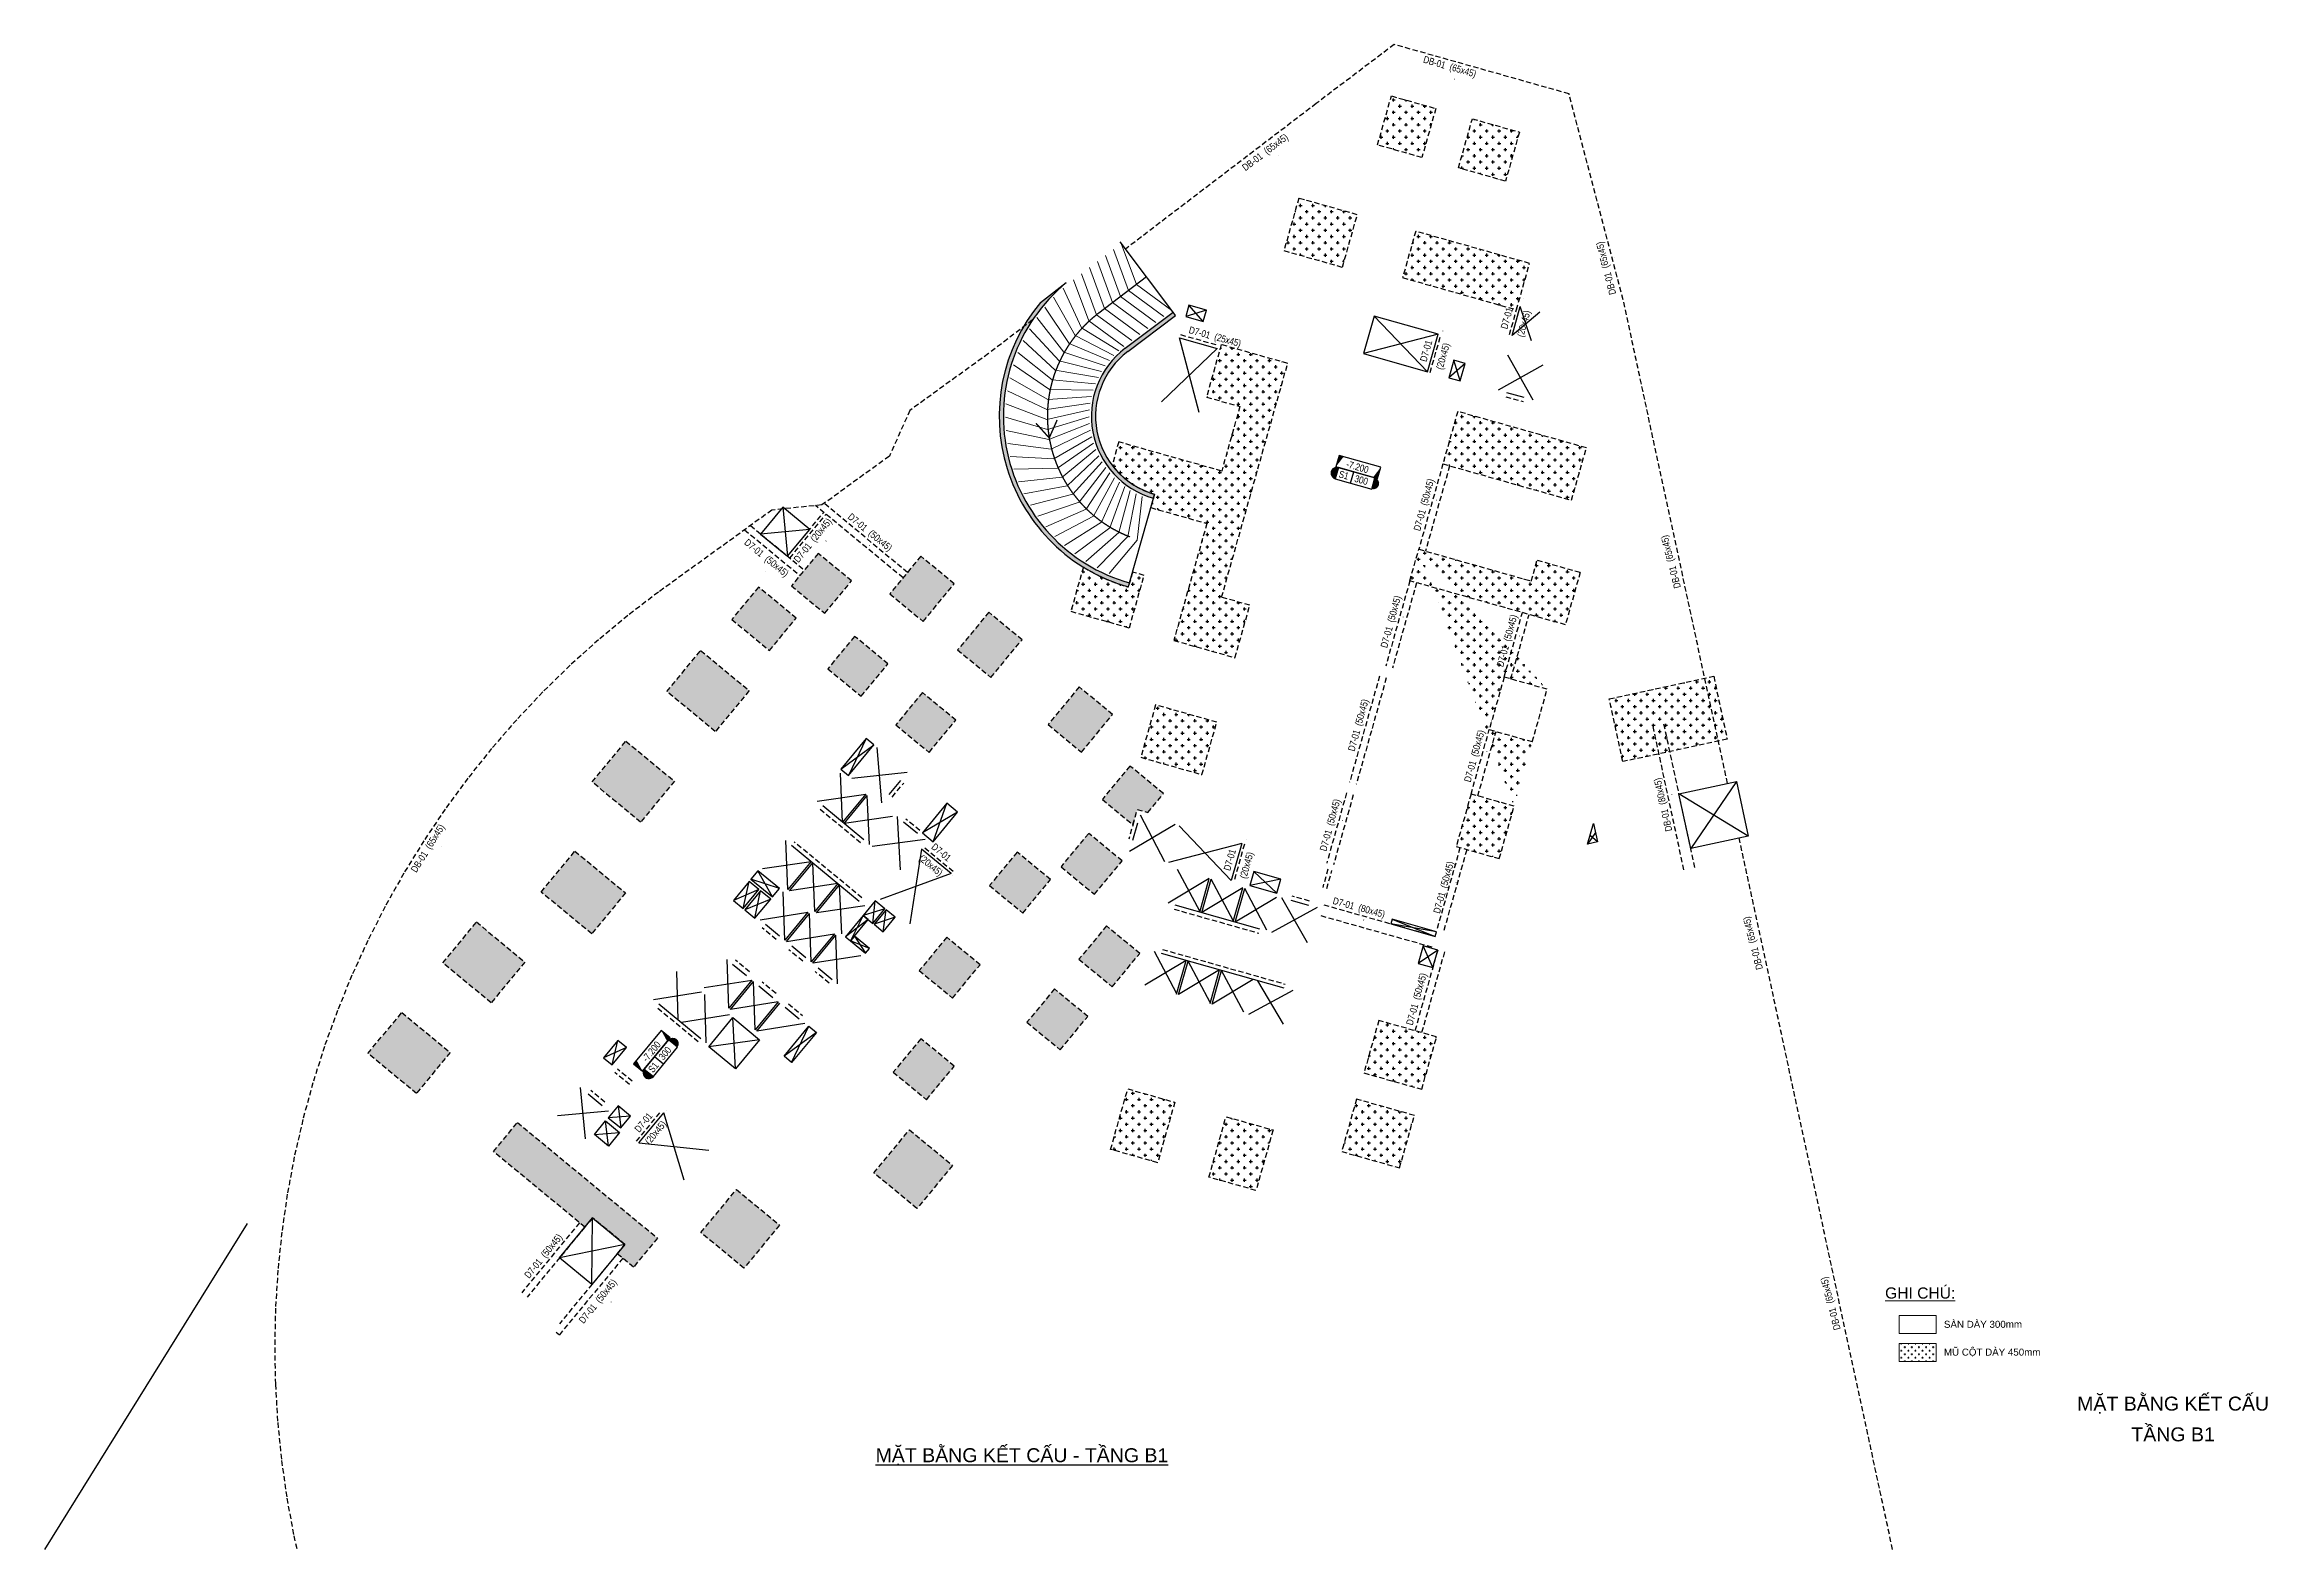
# Model space of a CAD drawing. Header units: millimetres. Extents: x 5400 to 3023951, y -127214 to 225084.
# Drawn here: x 341800 to 500951, y 2000 to 109762 of the extents above; entities that cross this region are included whole.
import ezdxf
from ezdxf.enums import TextEntityAlignment as Align

# ---------------------------------------------------------------- set-up
doc = ezdxf.new("R2010")
doc.units = ezdxf.units.MM
doc.header["$LTSCALE"] = 100
doc.linetypes.add('DASHDOT2', pattern=[0.5, 0.25, -0.125, 0, -0.125])
doc.linetypes.add('HIDDEN', pattern=[0.375, 0.25, -0.125])
for name, color, linetype in [('ccu11-Hatch', 250, 'Continuous'), ('ccu11-Manh', 8, 'Continuous'), ('ccu11-Thay', 7, 'Continuous'), ('ccu12-Chidan', 9, 'Continuous'), ('ccu12-Khuat', 9, 'HIDDEN'), ('ccu12-Lomo', 2, 'Continuous'), ('ccu12-Text', 31, 'Continuous'), ('ccu12-Thay', 7, 'Continuous'), ('KC-Betong', 6, 'Continuous')]:
    doc.layers.add(name, color=color, linetype=linetype)
for name, color, linetype, lineweight in [('ccu12-Tencaukien', 9, 'Continuous', 15), ('KC-Tencaukien', 9, 'Continuous', 15), ('KT-Net manh', 251, 'Continuous', 13)]:
    doc.layers.add(name, color=color, linetype=linetype, lineweight=lineweight)
doc.styles.add('Arial', font='arial.ttf', dxfattribs={"width": 0.7})
doc.styles.add('Arial Narrow', font='ARIALN.TTF')
pattern_1 = [(0, (0, 0), (444.5, 444.5), [222.25, -666.75]), (90, (111.125, -111.125), (-444.5, 444.5), [222.25, -666.75])]

msp = doc.modelspace()

# ---------------------------------------------------------------- texts
at = {"layer": 'ccu12-Tencaukien', "color": 31, "style": 'Arial'}
msp.add_text('%%uGHI CHÚ:', height=799.9999999999998, dxfattribs=at).set_placement((476085.3291204842, 19967.17334249003), align=Align.CENTER)
msp.add_text('%%uGHI CHÚ:', height=799.9999999999998, dxfattribs=at).set_placement((476085.3291204842, 19967.17334249003), align=Align.CENTER)
for s, p in [('SÀN DÀY 300mm', (477784.6060645496, 17877.17334249003)), ('MŨ CỘT DÀY 450mm', (477784.6060645496, 15885.08637137448))]:
    msp.add_text(s, height=499.9999999999999, dxfattribs=at).set_placement(p)
at = {"layer": 'ccu12-Text', "color": 31, "style": 'Arial'}
for s, p in [('MẶT BẰNG KẾT CẤU', (494189.9970364232, 12448.1071590201)), ('TẦNG B1', (494189.9970364232, 10248.1071590201))]:
    msp.add_text(s, height=1000, dxfattribs=at).set_placement(p, align=Align.MIDDLE_CENTER)
msp.add_text('%%UMẶT BẰNG KẾT CẤU - TẦNG B1', height=1000, dxfattribs=at).set_placement((411777.9383000739, 8253.316563728848), align=Align.CENTER)

# ---------------------------------------------------------------- blocks, each defined once
blk = doc.blocks.new('ccu11-cmb-flat-8')
at = {"layer": 'ccu12-Chidan', "color": 7}
blk.add_lwpolyline([(0, 0), (1549.76089105694, 0), (1549.76089105694, 418.967561994592), (0, 418.967561994592)], close=True, dxfattribs=at)
at = {"layer": 'ccu12-Chidan'}
for points in [[(0, 0), (166.3698098819586, 418.967561994592), (0, 418.967561994592)], [(1549.76089105694, 418.967561994592), (1383.391081174981, 0), (1549.76089105694, 0)]]:
    blk.add_solid(points, dxfattribs=at)
at = {"layer": 'ccu12-Chidan', "color": 31, "style": 'Arial Narrow', "width": 0.8}
blk.add_attdef('+100.00', text='', height=250, dxfattribs=at).set_placement((745.1558620325814, 205.5562299680314), align=Align.MIDDLE_CENTER)
blk = doc.blocks.new('ccu11-chieudaysan-flat-2')
at = {"layer": 'ccu12-Chidan'}
for points in [[(-568.9677828538697, -2.619344741106033e-10), (-568.9677828538697, 418.9675619945338, 1)], [(787.9355657075066, 418.9675619945338), (787.9355657075066, -2.619344741106033e-10, 1)]]:
    blk.add_hatch(color=8, dxfattribs=at).paths.add_polyline_path(points)
at = {"layer": 'ccu12-Chidan', "color": 7}
blk.add_line((0, 0), (0, 418.9675619945629), dxfattribs=at)
blk.add_lwpolyline([(-568.9677828541026, 0), (787.9355657075066, 0), (787.9355657075066, 418.9675619945629), (-568.9677828541026, 418.9675619945629)], close=True, dxfattribs=at)
blk.add_arc((-568.9677828541026, 209.4837809972232), 209.4837809973396, 90, 270.0000604044855, dxfattribs=at)
at = {"layer": 'ccu12-Chidan', "color": 31, "style": 'Arial Narrow', "width": 0.7}
for tag, p in [('S00', (-488.0154019014444, 209.4837809972232)), ('200', (99.99999999976717, 209.4837809972232))]:
    blk.add_attdef(tag, text='', height=250, dxfattribs=at).set_placement(p, align=Align.MIDDLE_LEFT)
blk = doc.blocks.new('*U63')
at = {"layer": 'ccu12-Tencaukien', "color": 8, "ltscale": 10000}
blk.add_line((360.6565736538532, -155.3215232637356), (354.4065714950475, -155.3215232637356), dxfattribs=at)
at = {"layer": 'ccu12-Text', "color": 2, "style": 'Arial Narrow', "width": 0.8}
blk.add_attdef('SH', text='', height=300, dxfattribs=at).set_placement((275.6048113084853, 5.864471777974813), align=Align.BOTTOM_RIGHT)
at = {"layer": 'ccu12-Text', "color": 31, "style": 'Arial Narrow', "width": 0.8}
for tag, p in [('(', (507.5315725744504, -75.41116959831947)), ('KT', (632.605666770517, -75.41116959831947)), (')', (962.8971199221714, -75.41116959831947))]:
    blk.add_attdef(tag, text='', height=250, dxfattribs=at).set_placement(p, align=Align.BOTTOM_LEFT)
blk = doc.blocks.new('*U64')
at = {"layer": 'ccu12-Tencaukien', "color": 8, "ltscale": 10000}
blk.add_line((360.6565736538532, -155.3215232637356), (354.4065714950475, -155.3215232637356), dxfattribs=at)
at = {"layer": 'ccu12-Text', "color": 2, "style": 'Arial Narrow', "width": 0.8}
blk.add_attdef('SH', text='', height=300, dxfattribs=at).set_placement((275.6048113084853, 5.864471777974813), align=Align.BOTTOM_RIGHT)
at = {"layer": 'ccu12-Text', "color": 31, "style": 'Arial Narrow', "width": 0.8}
for tag, p in [('(', (507.5315725744504, -75.41116959831947)), ('KT', (632.605666770517, -75.41116959831947)), (')', (962.8971199221714, -75.41116959831947))]:
    blk.add_attdef(tag, text='', height=250, dxfattribs=at).set_placement(p, align=Align.BOTTOM_LEFT)
blk = doc.blocks.new('*U65')
at = {"layer": 'ccu12-Tencaukien', "color": 8, "ltscale": 10000}
blk.add_line((360.6565736538532, -155.3215232637356), (354.4065714950475, -155.3215232637356), dxfattribs=at)
at = {"layer": 'ccu12-Text', "color": 2, "style": 'Arial Narrow', "width": 0.8}
blk.add_attdef('SH', text='', height=300, dxfattribs=at).set_placement((275.6048113084853, 5.864471777974813), align=Align.BOTTOM_RIGHT)
at = {"layer": 'ccu12-Text', "color": 31, "style": 'Arial Narrow', "width": 0.8}
for tag, p in [('(', (507.5315725744504, -75.41116959831947)), ('KT', (632.605666770517, -75.41116959831947)), (')', (962.8971199221714, -75.41116959831947))]:
    blk.add_attdef(tag, text='', height=250, dxfattribs=at).set_placement(p, align=Align.BOTTOM_LEFT)
blk = doc.blocks.new('*U66')
at = {"layer": 'ccu12-Tencaukien', "color": 8, "ltscale": 10000}
blk.add_line((360.6565736538532, -155.3215232637356), (354.4065714950475, -155.3215232637356), dxfattribs=at)
at = {"layer": 'ccu12-Text', "color": 2, "style": 'Arial Narrow', "width": 0.8}
blk.add_attdef('SH', text='', height=300, dxfattribs=at).set_placement((275.6048113084853, 5.864471777974813), align=Align.BOTTOM_RIGHT)
at = {"layer": 'ccu12-Text', "color": 31, "style": 'Arial Narrow', "width": 0.8}
for tag, p in [('(', (507.5315725744504, -75.41116959831947)), ('KT', (632.605666770517, -75.41116959831947)), (')', (962.8971199221714, -75.41116959831947))]:
    blk.add_attdef(tag, text='', height=250, dxfattribs=at).set_placement(p, align=Align.BOTTOM_LEFT)
blk = doc.blocks.new('*U67')
at = {"layer": 'ccu12-Tencaukien', "color": 8, "ltscale": 10000}
blk.add_line((360.6565736538532, -155.3215232637356), (354.4065714950475, -155.3215232637356), dxfattribs=at)
at = {"layer": 'ccu12-Text', "color": 2, "style": 'Arial Narrow', "width": 0.8}
blk.add_attdef('SH', text='', height=300, dxfattribs=at).set_placement((275.6048113084853, 5.864471777974813), align=Align.BOTTOM_RIGHT)
at = {"layer": 'ccu12-Text', "color": 31, "style": 'Arial Narrow', "width": 0.8}
for tag, p in [('(', (507.5315725744504, -75.41116959831947)), ('KT', (632.605666770517, -75.41116959831947)), (')', (962.8971199221714, -75.41116959831947))]:
    blk.add_attdef(tag, text='', height=250, dxfattribs=at).set_placement(p, align=Align.BOTTOM_LEFT)
blk = doc.blocks.new('DUONG DOC')
at = {"layer": 'ccu11-Hatch', "ltscale": 0.5}
h = blk.add_hatch(dxfattribs=at)
h.set_pattern_fill('VATLIEU04', color=256, scale=50, pattern_type=2)
h.set_pattern_definition([(49.99999999999999, (-205085.1660957401, -11326.4523452118), (358.6300913003767, -31.37606749129755), [37.5, -412.5]), (355, (-205085.1660957401, -11326.4523452118), (-69.3756668065, 376.0960668500059), [30, -330]), (100.4514, (-205055.2802557401, -11329.0670152118), (289.2546908570108, 344.7197710304768), [31.870095, -350.571056]), (46.18420000000001, (-205085.1660957401, -11226.4523452118), (533.6205243128222, -82.75950716450905), [56.25, -618.75]), (96.6356, (-205040.6977232401, -11233.3489987118), (467.3313527743517, 487.0589354502209), [47.805144, -525.8565]), (351.1842, (-205085.1660957401, -11226.4523452118), (467.3309725668136, 487.0593004626623), [45, -495]), (21, (-205035.1660957401, -11251.4523452118), (298.4535260592309, -201.3094453326694), [37.5, -412.5]), (326.0000000000001, (-205035.1660957401, -11251.4523452118), (121.6576659607909, 362.5750225234265), [30, -330]), (71.4514, (-205010.2949792401, -11268.2281482118), (420.111314290745, 161.2652483549762), [31.870095, -350.571056]), (37.50000000000001, (-205085.1660957401, -11326.4523452118), (6.079927658645334, 166.4469269156558), [0, -326, 0, -335, 0, -331.25]), (7.499999999999999, (-205085.1660957401, -11326.4523452118), (131.5347687210743, 197.2058559411801), [0, -191, 0, -318.5, 0, -126.25]), (327.5, (-205196.6660957401, -11326.4523452118), (266.9112180862045, -11.27743586718988), [0, -125, 0, -390, 0, -517.5]), (317.5, (-205246.6660957401, -11326.4523452118), (291.5930846711931, 50.05249116615887), [0, -162.5, 0, -259, 0, -367.5]), (45, (-205085.1660957401, -11326.4523452118), (-150.2601910021414, 150.2601910021414), []), (45, (-205085.1660957401, -11265.2023452118), (-150.2601910021414, 150.2601910021414), [])])
h.paths.add_polyline_path([(46067.01946059876, 76444.9648307752), (49497.4018438764, 79037.73872234434), (49316.51064090781, 79277.06772745773), (45886.12825763017, 76684.29383588862, 0.6196534138994457), (47905.51386593713, 65947.79289619297), (47987.09102259553, 66236.48852745803, -0.6196534138994453)])
h.paths.add_polyline_path([(46110.8164194522, 59596.48900836171), (46192.3935761106, 59885.18463962677, -0.6049366761421665), (41670.85381378934, 81381.11189044395), (39816.29919765792, 79958.42062451958, 0.5434437794907587)])
at = {"layer": 'KC-Betong'}
for p, q in [((39816.29919765791, 79958.42062451958), (41670.85381379008, 81381.1118904445)), ((45886.12825755542, 76684.2938358319), (49316.51064090786, 79277.06772745776)), ((46067.01946052397, 76444.96483071847), (49497.4018438764, 79037.73872234434)), ((49497.4018438764, 79037.73872234434), (49316.5106409078, 79277.06772745775)), ((47905.51386593713, 65947.79289619297), (47987.09102259553, 66236.48852745803)), ((46110.8164194522, 59596.48900836172), (46192.3935761106, 59885.18463962676))]:
    blk.add_line(p, q, dxfattribs=at)
for radius, start in [(12400, 129.5360919910889), (12700, 140.1348466768476), (6100, 127.0829542701866), (5800, 127.0829542701866)]:
    blk.add_arc((49564.24938465806, 71817.93739858246), radius, start, 254.2212204096209, dxfattribs=at)
blk = doc.blocks.new('*U69')
at = {"layer": 'KT-Net manh', "linetype": 'HIDDEN', "ltscale": 3000}
blk.add_lwpolyline([(-2.049937393167056e-07, -2999.99999970624), (899.9999999999902, 2.322524323972175e-07), (2.049432623607572e-07, 3000.000000293781)], dxfattribs=at)
blk = doc.blocks.new('*U70')
at = {"layer": 'ccu11-Hatch', "color": 0, "linetype": 'ByBlock', "lineweight": -2, "transparency": 16777216}
for p, rotation in [((420702.3180960672, 93116.47462659326), 217.0829542743574), ((418988.03794865, 91820.77627198494), 217.0829542743574), ((419559.4646644557, 92252.67572352105), 217.0829542743574), ((420130.8913802615, 92684.57517505715), 217.0829542743574), ((416719.7718445545, 90071.30559722256), 221.5372729778584), ((417273.7578012329, 90525.07791737664), 217.0829542743574), ((417845.1845170386, 90956.97736891273), 217.0829542743574), ((418416.6112328443, 91388.87682044884), 217.0829542743574), ((415725.068471145, 89042.35599382181), 230.4017720901756), ((416202.5110254318, 89576.07729808397), 225.9695225340171), ((414900.8055880214, 87872.41463336161), 239.2662712024928), ((415290.299849502, 88473.33396533623), 234.8340216463342), ((414266.6739521573, 86589.43016120023), 248.1307703148103), ((414558.9153203184, 87243.19220200907), 243.6985207586515), ((414025.8294305103, 85915.0387765727), 252.563019870969), ((413703.777030715, 84520.60185107308), 261.4275189832862), ((413837.8222887798, 85224.05170149422), 256.9952694271275), ((413624.4954045571, 83808.89668246674), 265.8597685394449), ((413600.4516076428, 83093.19302934127), 270.2920180956034), ((413631.789450146, 82377.7716410012), 274.7242676517619), ((413718.3214949244, 81666.91157847576), 279.1565172079206), ((413859.5301786137, 80964.86462070305), 283.5887667640792), ((414054.5709072654, 80275.82983389312), 288.0210163202379), ((414302.277108011, 79603.92845617507), 292.4532658763967), ((414601.1672065397, 78953.17924774783), 296.8855154325555), ((414949.4534886547, 78327.47445396912), 301.3177649887141), ((415345.052792906, 77730.55652515216), 305.7500145448726), ((415785.5989703446, 77165.99573231275), 310.1822641010314), ((416268.4570368755, 76637.16881275094), 314.6145136571902), ((416790.7389335606, 76147.23877319202), 319.0467632133488), ((417349.3208006065, 75699.13597128741), 323.4790127695074), ((417940.8616617187, 75295.54058863079), 327.9112623256661), ((418561.8234070683, 74938.86660012092), 332.3435118818249), ((419208.4919553482, 74631.24733555374), 336.7757614379835)]:
    blk.add_blockref('*U69', p, dxfattribs=dict(at, rotation=rotation))
blk = doc.blocks.new('*U46')
at = {"layer": 'ccu12-Tencaukien', "color": 8, "ltscale": 10000}
blk.add_line((360.6565736538532, -155.3215232637356), (354.4065714950475, -155.3215232637356), dxfattribs=at)
at = {"layer": 'ccu12-Text', "color": 2, "style": 'Arial Narrow', "width": 0.8}
blk.add_attdef('SH', text='', height=300, dxfattribs=at).set_placement((275.6048113084853, 5.864471777974813), align=Align.BOTTOM_RIGHT)
at = {"layer": 'ccu12-Text', "color": 31, "style": 'Arial Narrow', "width": 0.8}
for tag, p in [('(', (507.5315725744504, -75.41116959831947)), ('KT', (632.605666770517, -75.41116959831947)), (')', (962.8971199221714, -75.41116959831947))]:
    blk.add_attdef(tag, text='', height=250, dxfattribs=at).set_placement(p, align=Align.BOTTOM_LEFT)
blk = doc.blocks.new('Lomo B1')
at = {"linetype": 'HIDDEN', "ltscale": 500}
blk.add_line((28558.78588301979, 34899.79689162818, -5.438432926493378e-09), (28765.26178753364, 36480.12654945266, -5.438432926493378e-09), dxfattribs=at)
at = {"layer": 'ccu11-Manh'}
for p, q in [((51466.60934713483, 78597.04507069394), (50446.73153074051, 79768.51817735354)), ((51697.74553802144, 79415.0157677622), (50215.5953398539, 78950.54748028528)), ((70229.32102355012, 75590.8023286506), (69057.81062646711, 74570.96734713332)), ((69875.77287163562, 74339.80124780454), (69411.35877838149, 75821.96842797927)), ((21377.69579339417, 65309.62077145814), (21713.41841323161, 61790.06251472619)), ((23305.33623167884, 63717.70295301091), (19785.77797494695, 63381.98033317353)), ((25535.39626522118, 46546.41249038058), (27889.92185248982, 48298.1856349993)), ((27350.18263374455, 48743.92262814485), (26075.13582851994, 46100.6759146509)), ((90480.46556207107, 41757.32491561549), (85531.90588248958, 44782.51200981904)), ((89637.60408220848, 45667.51293162897), (86374.76594383467, 40872.3218882744)), ((33890.73216194368, 43472.18395888095), (31368.56636727671, 41988.54664519127)), ((32139.6225554921, 41351.77949140745), (33119.67599443265, 44108.95108399366)), ((79550.59963056969, 42001.33193044143), (78986.91080356529, 41182.0033790787)), ((79694.33991020569, 41334.49308144534), (79163.97022331355, 41808.60380240402)), ((18531.66959065094, 36573.12684397737), (18967.54030002514, 38514.92572466342)), ((21128.98061545601, 37994.51897275902), (19094.88976491627, 38669.13215966814)), ((20635.43670428684, 37396.89064880786), (19588.43367608538, 39266.76048361941)), ((57027.62758290395, 38674.58278795413), (54817.47007708438, 38207.99571299728)), ((56742.10769095097, 37664.14820910094), (55102.98996903736, 39218.43029185047)), ((19661.7938101152, 37941.58510645537), (17837.41608056088, 37146.46746218542)), ((20507.96029151266, 37242.77925417083), (18646.86613023514, 36477.9834179387)), ((19377.83607204841, 35874.32099169295), (19776.99034969939, 37846.4416804167)), ((27828.29863066348, 35503.06068704661, -5.438432926493378e-09), (27993.98371444375, 37117.07693634916, -5.438432926493378e-09)), ((27481.32334590342, 35789.60589739413), (25863.99721575755, 34537.89354974532)), ((27134.34807049209, 36076.15110892849), (26210.97249116888, 34251.34833821084)), ((28687.93426526641, 36543.98651328043, -5.438432926493378e-09), (27134.34807984089, 36076.15111011511, -5.438432926493378e-09)), ((29418.42151762272, 35940.72271786199, -5.438432926493378e-09), (27905.62615293078, 35439.20072321862, -5.438432926493378e-09)), ((68171.71877573134, 34902.08558385889, -2.256475449462602e-08), (64900.89373034018, 35462.62418417298, -2.957587623074482e-08)), ((64996.06722876686, 35799.43571188134, -3.070967617165433e-08), (68076.54527730471, 34565.27405615053, -2.143095455371652e-08)), ((27574.9878448103, 33708.52379717061), (26210.97268634196, 34251.3486014026)), ((26497.52529310714, 34598.33283163898), (27288.43523804512, 33361.53956693423)), ((68257.735229927, 33594.42195706267), (66861.92583284026, 32638.41753823555)), ((67904.36072341271, 32343.85516961466), (67215.30033935455, 33888.98432568356)), ((9157.2738583904, 25379.40731840674, 1.559043809817576e-09), (9559.256343094981, 27122.51089593151, 1.559043809817576e-09)), ((10176.10127717175, 26613.0971865271, 1.559043809817576e-09), (8540.42892431363, 25888.82102781115, 1.559043809817576e-09)), ((9580.104541326524, 22436.41476006189), (9766.9448697021, 20855.42645848973)), ((8895.083837349317, 19565.24462484824, 7.078422519597605e-07), (8688.66937337839, 21356.86240630492, 7.078422519597605e-07)), ((10467.39280165755, 21703.61337548343), (8879.733747350052, 21588.15098232485)), ((7892.710452446132, 20393.04219682445, 7.078422519597605e-07), (9691.042744186008, 20529.06482829119, 7.078422519597605e-07)), ((7709.862896353472, 9649.897100045695), (7752.732881518197, 14413.10626263975)), ((10065.90114631376, 12502.8048930167), (5396.694400417968, 11560.19850465411))]:
    blk.add_line(p, q, dxfattribs=at)
for points, elevation in [([(17993.20995847648, 25085.74090641586), (17784.84079024824, 28759.51040158235)], -4.237440616919683e-07), ([(19712.48122039472, 27167.59254995815), (16065.56953468465, 26677.65873783536)], -4.339730507497172e-07), ([(23780.11583326105, 27699.15429639654), (21464.32788858656, 25990.98076279171)], -5.249844595016735e-09), ([(21997.16785962565, 25540.19701364788), (23240.40361216303, 28144.86890994734)], -5.249844595016735e-09)]:
    blk.add_lwpolyline(points, dxfattribs=dict(at, elevation=elevation))
at = {"layer": 'ccu12-Lomo'}
for points in [[(51466.60934713483, 78597.04507069394), (51697.74553802144, 79415.0157677622), (50446.73153074051, 79768.51817735354), (50215.5953398539, 78950.54748028528)], [(23305.33623167884, 63717.70295301091), (21377.69579339417, 65309.62077145814), (19785.77797494695, 63381.98033317353), (21713.41841323161, 61790.06251472619)], [(89637.60371062317, 45667.51465547446), (90480.46861842822, 41757.32556408306), (86374.76594715338, 40872.32187231991), (85531.90588506241, 44782.51199788332)], [(18531.66959065094, 36573.12684397737), (19661.7938101152, 37941.58510645537), (18967.54030002514, 38514.92572466342), (17837.41608056088, 37146.46746218542)], [(20635.43670428684, 37396.89064880786), (21128.98061545601, 37994.51897275902), (19588.43367608538, 39266.76048361941), (19094.88976491627, 38669.13215966814)], [(56742.10769095097, 37664.14820910094), (57027.62758290395, 38674.58278795413), (55102.98996903736, 39218.43029185047), (54817.47007708438, 38207.99571299728)], [(19377.83607204841, 35874.32099169295), (20507.96029151266, 37242.77925417083), (19776.99034969939, 37846.4416804167), (18646.86613023514, 36477.9834179387)], [(27481.32334590342, 35789.60589739413), (27134.34807049209, 36076.15110892849), (25863.99721575755, 34537.89354974532), (26210.97249116888, 34251.34833821084)], [(27574.9878448103, 33708.52379717061), (26497.52529310714, 34598.33283163898), (26210.97268634196, 34251.3486014026), (27288.43523804512, 33361.53956693423)], [(67904.36072341271, 32343.85516961466), (68257.735229927, 33594.42195706267), (67215.30033935455, 33888.98432568356), (66861.92583284026, 32638.41753823555)]]:
    blk.add_lwpolyline(points, close=True, dxfattribs=at)
for points, elevation in [([(69875.77287163562, 74339.80124780454), (70229.32102355012, 75590.8023286506), (69411.35877838149, 75821.96842797927), (69057.81062646711, 74570.96734713332)], 2.921534112085956e-10), ([(27828.29863066348, 35503.06068704661), (28687.93426526641, 36543.98651328043), (27993.98371444375, 37117.07693634916), (27134.34807984089, 36076.15111011511)], -5.438432926493378e-09), ([(28558.78588301979, 34899.79689162818), (29418.42151762272, 35940.72271786199), (28765.26178753364, 36480.12654945266), (27905.62615293078, 35439.20072321862)], -5.438432926493378e-09), ([(68171.71877573134, 34902.08558385889), (64996.06722876686, 35799.43571188134), (64900.89373034018, 35462.62418417298), (68076.54527730471, 34565.27405615053)], -2.143095455371652e-08), ([(9157.2738583904, 25379.40731840674), (10176.10127717175, 26613.0971865271), (9559.256343094981, 27122.51089593151), (8540.42892431363, 25888.82102781115)], 1.559043809817576e-09)]:
    blk.add_lwpolyline(points, close=True, dxfattribs=dict(at, elevation=elevation))
for points in [[(27889.92181389581, 48298.18558826612), (27350.18255651125, 48743.92253462377), (25535.39626522118, 46546.41249038058), (26075.13552117476, 46100.67554532818), (27889.92186396813, 48298.18562552007)], [(33890.73216194368, 43472.18395888095), (33119.67598797195, 44108.95109956269), (31368.56636727671, 41988.54664519127), (32139.6225554921, 41351.77949140745), (33890.73216194368, 43472.18395888095)], [(79694.33991020708, 41334.49308144557), (78986.91080356517, 41182.0033790787), (79406.85935093404, 42668.17077943566), (79694.33991020534, 41334.4930814472)], [(9766.981175548513, 20855.47041900933), (10467.44335430814, 21703.61704924598), (9580.104541326407, 22436.41476006189), (8879.640239410568, 21588.22820809298), (9766.9448697021, 20855.42645848973)], [(10065.90129537054, 12502.8049116995), (7709.862896353472, 9649.897100045695), (5396.694400418084, 11560.19850465411), (7752.732804974541, 14413.10616995359), (10065.9012325654, 12502.80482178682)]]:
    blk.add_lwpolyline(points, dxfattribs=at)
for points, elevation in [([(19712.48122039472, 27167.59254995815), (17993.20996672648, 25085.74089865992), (16065.56953468465, 26677.65873783536), (17784.84079026384, 28759.51040160132), (19712.48122729105, 27167.59255830886)], -4.339730507497172e-07), ([(21997.16785962554, 25540.197013648), (21464.32788858656, 25990.98076279171), (23236.72514128813, 28137.16223831277), (23780.11583037023, 27699.15429289604), (21997.16785962565, 25540.19701364788)], -5.249844595016735e-09), ([(9691.042744186008, 20529.06482829119), (8895.08383183903, 19565.2446293988), (7892.710447794292, 20393.04219119146), (8688.588298894814, 21356.92936065851), (9691.042744186008, 20529.06482829119)], 7.078422519597605e-07)]:
    blk.add_lwpolyline(points, dxfattribs=dict(at, elevation=elevation))
blk = doc.blocks.new('*U43')
at = {"layer": 'ccu12-Tencaukien', "color": 8, "ltscale": 10000}
blk.add_line((360.6565736538532, -155.3215232637356), (354.4065714950475, -155.3215232637356), dxfattribs=at)
at = {"layer": 'ccu12-Text', "color": 2, "style": 'Arial Narrow', "width": 0.8}
blk.add_attdef('SH', text='', height=300, dxfattribs=at).set_placement((275.6048113084853, 5.864471777974813), align=Align.BOTTOM_RIGHT)
at = {"layer": 'ccu12-Text', "color": 31, "style": 'Arial Narrow', "width": 0.8}
for tag, p in [('(', (507.5315725744504, -75.41116959831947)), ('KT', (632.605666770517, -75.41116959831947)), (')', (962.8971199221714, -75.41116959831947))]:
    blk.add_attdef(tag, text='', height=250, dxfattribs=at).set_placement(p, align=Align.BOTTOM_LEFT)
blk = doc.blocks.new('*U45')
at = {"layer": 'ccu12-Tencaukien', "color": 8, "ltscale": 10000}
blk.add_line((360.6565736538532, -155.3215232637356), (354.4065714950475, -155.3215232637356), dxfattribs=at)
at = {"layer": 'ccu12-Text', "color": 2, "style": 'Arial Narrow', "width": 0.8}
blk.add_attdef('SH', text='', height=300, dxfattribs=at).set_placement((275.6048113084853, 5.864471777974813), align=Align.BOTTOM_RIGHT)
at = {"layer": 'ccu12-Text', "color": 31, "style": 'Arial Narrow', "width": 0.8}
for tag, p in [('(', (507.5315725744504, -75.41116959831947)), ('KT', (632.605666770517, -75.41116959831947)), (')', (962.8971199221714, -75.41116959831947))]:
    blk.add_attdef(tag, text='', height=250, dxfattribs=at).set_placement(p, align=Align.BOTTOM_LEFT)
blk = doc.blocks.new('*U49')
at = {"layer": 'ccu12-Tencaukien', "color": 8, "ltscale": 10000}
blk.add_line((360.6565736538532, -155.3215232637356), (354.4065714950475, -155.3215232637356), dxfattribs=at)
at = {"layer": 'ccu12-Text', "color": 2, "style": 'Arial Narrow', "width": 0.8}
blk.add_attdef('SH', text='', height=300, dxfattribs=at).set_placement((275.6048113084853, 5.864471777974813), align=Align.BOTTOM_RIGHT)
at = {"layer": 'ccu12-Text', "color": 31, "style": 'Arial Narrow', "width": 0.8}
for tag, p in [('(', (507.5315725744504, -75.41116959831947)), ('KT', (632.605666770517, -75.41116959831947)), (')', (962.8971199221714, -75.41116959831947))]:
    blk.add_attdef(tag, text='', height=250, dxfattribs=at).set_placement(p, align=Align.BOTTOM_LEFT)

# ---------------------------------------------------------------- hatches: boundary and pattern name
at = {"layer": 'ccu11-Hatch', "ltscale": 0.5}
h = msp.add_hatch(dxfattribs=at)
h.set_pattern_fill('CROSS', color=256, scale=70)
h.set_pattern_definition(pattern_1)
h.paths.add_polyline_path([(444022.4608376267, 104439.351942394), (447390.5765354279, 103487.6184470135), (446398.0544616742, 99975.15493359284), (443029.938763873, 100926.8884289732)])
h.paths.add_polyline_path([(441404.9537810506, 105178.9848302322), (440412.4317072969, 101666.5213168116), (437236.7797636559, 102563.8700410274), (438229.3018374096, 106076.3335544481)])
h.paths.add_polyline_path([(435784.284944925, 97570.68882657733), (431598.1984223291, 98753.55751756934), (430537.6954483463, 95000.51429344124), (434723.7819709422, 93817.64560244916)])
h = msp.add_hatch(dxfattribs=at)
h.set_pattern_fill('CROSS', color=256, scale=70)
h.set_pattern_definition(pattern_1)
h.paths.add_polyline_path([(439032.2332705038, 93067.8205814594), (447183.0681293717, 90764.62710118815), (448121.2054319609, 94084.6268604488), (439970.3705730931, 96387.82034072006)])
h = msp.add_hatch(dxfattribs=at)
h.set_pattern_fill('CROSS', color=256, scale=70)
h.set_pattern_definition(pattern_1)
edge = h.paths.add_edge_path()
edge.add_line((430801.5626780522, 86924.44628046638), (426047.707863585, 88267.74982135645))
edge.add_line((426047.707863585, 88267.74982135645), (424987.2048896023, 84514.70659722836))
edge.add_line((424987.2048896023, 84514.70659722836), (427383.3794956944, 83837.62035029098))
edge.add_line((427383.3794956944, 83837.62035029098), (426078.1438238189, 79218.48583167132))
edge.add_line((426078.1438238189, 79218.48583167132), (418706.7841242001, 81301.42189896318))
edge.add_line((418706.7841242001, 81301.42189896318), (418234.7366969062, 79630.88023907595))
edge.add_arc((422849.4144711666, 83144.38974379405), 5799.99999999977, 217.2848110227164, 254.221220409678)
edge.add_line((421272.2561091041, 77562.94087266982), (421000.3315646328, 76600.61966369051))
edge.add_line((421000.3315646328, 76600.61966369051), (425017.6409983477, 75465.44313311487))
edge.add_line((425017.6409983477, 75465.44313311487), (422651.9035868908, 67093.26999761937))
edge.add_line((422651.9035868908, 67093.26999761937), (427030.4540445341, 65856.0164843491))
edge.add_line((427030.4540445341, 65856.0164843491), (428090.957018517, 69609.05970847726))
edge.add_line((428090.957018517, 69609.05970847726), (426070.0877258442, 70180.09974933247))
edge.add_line((426070.0877258442, 70180.09974933247), (430801.5626780522, 86924.44628046638))
h = msp.add_hatch(dxfattribs=at)
h.set_pattern_fill('CROSS', color=256, scale=70)
h.set_pattern_definition(pattern_1)
h.paths.add_polyline_path([(452184.2856016987, 80882.29838410078), (442974.8978489412, 83484.60870058507), (441914.3948749584, 79731.56547645696), (451123.7829698374, 77129.2550632988)])
h = msp.add_hatch(dxfattribs=at)
h.set_pattern_fill('CROSS', color=256, scale=70)
h.set_pattern_definition(pattern_1)
h.paths.add_polyline_path([(421902.0757659042, 56125.19783054743), (419511.8016135182, 58099.1759146293), (417537.8235294364, 55708.90176224329), (419724.8106681956, 53902.80572184963), (420030.5554974515, 54984.81492864471), (420784.3911611252, 54771.80255079916)])
h.paths.add_polyline_path([(418945.314177329, 51304.23722868761), (416555.0400249429, 53278.21531276949), (414581.0619408612, 50887.94116038348), (416971.3360932471, 48913.96307630165)])
h.paths.add_polyline_path([(420216.7075724336, 44677.50663430493), (417826.4334200475, 46651.4847183868), (415852.4553359658, 44261.21056600079), (418242.7294883517, 42287.23248191897)])
h.paths.add_polyline_path([(416491.619821574, 40166.82806116273), (414101.345669188, 42140.80614524461), (412127.3675851062, 39750.5319928586), (414517.6417374921, 37776.55390877677)])
h.paths.add_polyline_path([(408786.4810014425, 43871.3300994311), (406396.2068490564, 45845.30818351298), (404422.2287649747, 43455.03403112697), (406812.5029173606, 41481.05594704514)])
h.paths.add_polyline_path([(413816.9413790089, 49962.67383300393), (411426.6672266229, 51936.65191708581), (409452.6891425411, 49546.3777646998), (411842.963294927, 47572.39968061797)])
h.paths.add_polyline_path([(402186.5374899558, 65403.6486934405), (399796.2633704762, 67377.62681736835), (397885.9619602233, 65064.45831464598), (400276.2360797029, 63090.48019071804)])
h.paths.add_polyline_path([(416036.2933476004, 59088.84365013226), (418264.9783262286, 61787.54023664157), (415874.7042067489, 63761.51836056937), (413646.0192281208, 61062.82177406011)])
h.paths.add_polyline_path([(407044.1913682644, 61392.015759266), (404653.9172487848, 63365.99388319386), (402743.6158385319, 61052.82538047149), (405133.8899580115, 59078.84725654355)])
h.paths.add_polyline_path([(399573.7717366111, 71348.38207066809), (397183.4976171316, 73322.36019459594), (395273.1962068786, 71009.19169187357), (397663.4703263583, 69035.21356794564)])
h.paths.add_polyline_path([(404701.7676675289, 68449.32054010958), (406930.4526461571, 71148.01712661888), (404540.1785266774, 73121.9952505467), (402311.4935480493, 70423.29866403743)])
h.paths.add_polyline_path([(409559.4215399782, 64437.68759884), (411788.1065186064, 67136.3841853493), (409397.8323991267, 69110.36230927712), (407169.1474204986, 66411.66572276785)])
h.paths.add_polyline_path([(393712.5185509399, 66371.12265412233), (395622.819922632, 68684.29118868937), (392924.1232989699, 70912.97612233022), (391013.821927278, 68599.80758776327)])
h.paths.add_polyline_path([(388776.688627585, 66362.01074859698), (392246.4414294357, 63496.55869105874), (389826.7263586259, 60566.54521394083), (386356.973549736, 63431.99726295546)])
h.paths.add_polyline_path([(383427.8445442699, 59885.13907199407), (386897.5973461207, 57019.68701445583), (384477.8822753109, 54089.67353733791), (381008.1294664209, 56955.12558635254)])
h.paths.add_polyline_path([(379775.3244197494, 52007.37935854658), (383399.2884572379, 49014.57387622886), (380979.5733864281, 46084.56039911095), (377355.6093419004, 49077.36587290506)])
h.paths.add_polyline_path([(372730.1568627941, 46931.395278418), (376199.9096646449, 44065.94322087976), (373780.194593835, 41135.92974376184), (370310.4417849451, 44001.38179277648)])
h.paths.add_polyline_path([(391342.3382059659, 27773.74387641462), (394426.5629187222, 25226.67538082507), (391879.4944235591, 22142.4506677174), (388795.2697037636, 24689.51915478333)])
h.paths.add_polyline_path([(403727.7084068929, 32045.03227095326), (406811.9331196492, 29497.96377536371), (404264.8646244861, 26413.73906225604), (401180.6399046906, 28960.80754932197)])
h.paths.add_polyline_path([(406930.2118387639, 36598.20390589265), (404539.9376863778, 38572.18198997452), (402565.9596022961, 36181.90783758851), (404956.233754682, 34207.92975350669)])
h.paths.add_polyline_path([(367381.3129505608, 40454.52344067382), (370851.0657524116, 37589.07138313558), (368431.3506816018, 34659.05790601767), (364961.5978727118, 37524.5099550323)])
edge = h.paths.add_edge_path()
edge.add_line((375661.9395330978, 32578.53307476632), (385685.6697260947, 24300.56049088596))
edge.add_line((385685.6697260947, 24300.56049088596), (383966.3985191985, 22218.70886213395))
edge.add_line((383966.3985191985, 22218.70886213395), (382809.8143053987, 23173.85950205751))
edge.add_line((382809.8143053987, 23173.85950205751), (383351.0662328223, 23829.25723822847))
edge.add_line((383351.0662328223, 23829.25723822847), (381037.8978914832, 25739.55851516538))
edge.add_line((381037.8978914832, 25739.55851516538), (380496.645850576, 25084.16083854995))
edge.add_line((380496.645850576, 25084.16083854995), (373942.6684018017, 30496.68158929305))
edge.add_line((373942.6684018017, 30496.68158929305), (375661.9394984145, 32578.53310340911))
edge.add_line((364231.7128561281, 31772.35649387071), (364231.7128671294, 31772.35648478536))
h = msp.add_hatch(dxfattribs=at)
h.set_pattern_fill('CROSS', color=256, scale=70)
h.set_pattern_definition(pattern_1)
edge = h.paths.add_edge_path()
edge.add_line((440187.6783845874, 73620.84140776398), (448242.2846707571, 71344.83925029915))
edge.add_line((448242.2846707571, 71344.83925029915), (448663.76663203, 72836.43335609109))
edge.add_line((448663.76663203, 72836.43335609109), (451743.1895886643, 71966.27623874189))
edge.add_line((451743.1895886643, 71966.27623874189), (450682.6866146814, 68213.23301461368))
edge.add_line((450682.6866146814, 68213.23301461368), (439548.6573200617, 71359.3921378139))
edge.add_line((439548.6573200617, 71359.3921378139), (440187.6790588155, 73620.84121724634))
edge.add_line((449377.4496656872, 63594.10357086556), (446298.0290657349, 64464.26000375656))
edge.add_line((446298.0290657349, 64464.26000375656), (445237.5260917522, 60711.21677962845))
edge.add_line((445237.5260917522, 60711.21677962845), (448316.9470338259, 59841.06025006358))
edge.add_line((448316.9470338259, 59841.06025006358), (449377.4500078087, 63594.10347419176))
edge.add_line((447011.7132022638, 55221.92995909649), (443932.2915327109, 56092.08674759422))
edge.add_line((443932.2915327109, 56092.08674759422), (442871.7885587281, 52339.04352346611))
edge.add_line((442871.7885587281, 52339.04352346611), (445951.2105704026, 51468.88663829451))
edge.add_line((445951.2105704026, 51468.88663829451), (447011.7135443854, 55221.92986242269))
h = msp.add_hatch(dxfattribs=at)
h.set_pattern_fill('CROSS', color=256, scale=70)
h.set_pattern_definition(pattern_1)
edge = h.paths.add_edge_path()
edge.add_line((420527.1331011368, 71746.3799020092), (419695.0970580936, 71981.48956345077))
edge.add_line((419695.0970580936, 71981.48956345077), (419395.9815059608, 70922.94135357351))
edge.add_arc((422849.4144711663, 83144.38974379348), 12699.99999999914, 238.29259450179882, 254.22122040967838, ccw=False)
edge.add_line((416174.527969603, 72339.95129511754), (415280.5436045582, 69176.20536887311))
edge.add_line((415280.5436045582, 69176.20536887311), (419466.630127154, 67993.33667788103))
edge.add_line((419466.630127154, 67993.33667788103), (420527.1331011368, 71746.3799020092))
h = msp.add_hatch(dxfattribs=at)
h.set_pattern_fill('CROSS', color=256, scale=70)
h.set_pattern_definition([(0, (5710.970663409214, 39234.29386915218), (444.5, 444.5), [222.25, -666.75]), (90, (5822.095663409214, 39123.16886915218), (-444.5, 444.5), [222.25, -666.75])])
h.paths.add_polyline_path([(454791.3184801217, 58412.39559761227), (453822.0294248566, 62909.11425985077), (461300.2680328793, 64521.08409383737), (462269.557088143, 60024.36543159624)])
h = msp.add_hatch(dxfattribs=at)
h.set_pattern_fill('CROSS', color=256, scale=70)
h.set_pattern_definition(pattern_1)
h.paths.add_polyline_path([(425725.2194729713, 61236.88640545915), (421346.6690778153, 62474.13990107223), (420286.1661038325, 58721.09667694414), (424664.7164989885, 57483.84318133098)])
h = msp.add_hatch(dxfattribs=at)
h.set_pattern_fill('CROSS', color=256, scale=70)
h.set_pattern_definition(pattern_1)
edge = h.paths.add_edge_path()
edge.add_line((441462.2689776123, 38708.71814464314), (437324.298414378, 39877.99060608206))
edge.add_line((437324.298414378, 39877.99060608206), (436263.7954403952, 36124.94738195396))
edge.add_line((436263.7954403952, 36124.94738195396), (440401.766345751, 34955.67482384116))
edge.add_line((440401.766345751, 34955.67482384116), (441462.2693197338, 38708.71804796934))
edge.add_line((439871.5150255346, 33079.15315584952), (435733.5444623004, 34248.42561728844))
edge.add_line((435733.5444623004, 34248.42561728844), (434673.0414883176, 30495.38239316033))
edge.add_line((434673.0414883176, 30495.38239316033), (438811.0123936734, 29326.10983504754))
edge.add_line((438811.0123936734, 29326.10983504754), (439871.5153676562, 33079.15305917572))
h = msp.add_hatch(dxfattribs=at)
h.set_pattern_fill('CROSS', color=256, scale=70)
h.set_pattern_definition(pattern_1)
h.paths.add_polyline_path([(426389.7730722444, 32991.87145616696), (429757.8888295351, 32040.13800573376), (428534.2315518629, 27709.70351635507), (425166.115794572, 28661.43696678848)])
h.paths.add_polyline_path([(419350.4112024832, 34980.99434977707), (422718.5269597739, 34029.26089934386), (421494.8696821016, 29698.82640996517), (418126.7539248108, 30650.55986039859)])
at = {"layer": 'ccu12-Tencaukien', "ltscale": 0.5}
h = msp.add_hatch(dxfattribs=at)
h.set_pattern_fill('CROSS', color=250, scale=40)
h.set_pattern_definition([(0, (13907.62711491622, 7093.865453756969), (254, 254), [127, -381]), (90, (13971.12711491622, 7030.365453756969), (-254, 254), [127, -381])])
h.paths.add_polyline_path([(474576.1203892427, 16755.08637137448), (477236.1203892427, 16755.08637137448), (477236.1203892427, 15465.08637137448), (474576.1203892427, 15465.08637137448)])

# ---------------------------------------------------------------- linework, layer by layer
at = {"layer": 'ccu11-Hatch', "linetype": 'DASHDOT2', "ltscale": 3000, "elevation": -2.921534112085957e-10}
msp.add_lwpolyline([(420702.3180960672, 93116.47462659326), (417271.9356896188, 90523.70071714252, 0.5872022615326521), (419512.1410022089, 74507.27211110419)], format="xyb", dxfattribs=at)
at = {"layer": 'ccu11-Hatch', "linetype": 'Continuous', "const_width": 100, "elevation": -2.921534112085957e-10}
msp.add_lwpolyline([(414297.3824347036, 82872.22094861683), (413731.0171693247, 81589.61287026314), (412786.3443512389, 82636.47821032236)], dxfattribs=at)
at = {"layer": 'ccu11-Manh', "ltscale": 0.5}
for p, q in [((448267.8468097099, 88535.66088061061), (447457.11447606, 90998.93763874014, -2.758220994911091e-09)), ((440812.110646158, 86329.93775846154), (436992.8596621051, 90318.78745741112)), ((448852.4827997968, 90604.64632258321), (446872.4781860406, 88929.95228151977, -2.758220994911091e-09)), ((425760.0707091764, 87985.32346432321), (421771.2211204362, 84166.07276377236)), ((424465.7137610121, 83404.68625884653), (423065.578184691, 88746.71027356383)), ((441573.4971510838, 89024.43039903733), (436231.4732971494, 87624.29531217893)), ((449076.4494669567, 86800.39425993164), (445867.4189122616, 85005.36740258132)), ((448369.4477165187, 84298.36537822842), (446574.420662729, 87507.3962843343)), ((401750.5757439645, 55453.14926445794, -2.281375643595071e-09), (401406.4048145794, 59433.60732488237, -2.281375643595071e-09)), ((398935.0123789863, 54082.11823520297, 1.026017978421226e-08), (398777.0289519479, 57584.5852750434, -2.281375643595071e-09)), ((399591.6184748098, 57236.09724734064, -2.281375643595071e-09), (403565.3620837739, 57650.65934198665, -2.281375643595071e-09)), ((397121.4343964631, 55579.839239295, -2.281375643595071e-09), (400590.6069345415, 56086.86427089824, 5.331578368716158e-09)), ((400861.0568606131, 52491.51868845055, -2.281375643595071e-09), (400706.2653596773, 55991.34920038542, 4.644666993595788e-09)), ((402516.6514161656, 54496.26472414295, -2.281375643595071e-09), (399050.6709318875, 53986.60331940014, 4.99132045771668e-09)), ((402836.76883074, 54491.28410727183, -2.281375643595071e-09), (403058.5669691357, 50676.73238477956, -2.281375643595071e-09)), ((420237.6740132837, 54614.54216583208, -4.507735172871042e-06), (421991.9138201207, 51261.16338620528, -4.507735172871042e-06)), ((395025.6089145442, 49269.7316091744, 4.859429891117135e-09), (394867.6253862261, 52772.19852739431)), ((404841.514866379, 52835.68955176308, -2.281375643595071e-09), (401053.82090516, 52332.32690747637, -2.281375643595071e-09)), ((422739.7041572162, 53907.54007419153, -4.507735172871042e-06), (419489.8837889604, 51968.1657577834, -4.507735172871042e-06)), ((427512.8024246979, 52558.79903320505, 1.007909446282138e-09), (422280.6097189604, 51179.58650281669, -4.507735172871043e-06)), ((423028.3999424771, 53825.96290814927, -4.507735172871043e-06), (426765.0120656108, 49912.42249232455, 8.597930542062109e-08)), ((393212.0308306742, 50767.45249170116), (396681.2034700996, 51274.47764486966)), ((396953.2493334495, 47677.81376736815, 4.760166551073243e-09), (396796.8618952351, 51178.96257435685)), ((404598.2116104512, 52148.46740871029, 9.100323475304182e-08), (403744.7954449422, 46796.3824679142, -2.573529054803666e-09)), ((398608.8438889406, 49682.55980298556), (395141.2673397349, 49174.21653872801)), ((398879.293663025, 46087.21403601754), (398724.502369638, 49587.04479975167)), ((406718.6160969747, 50397.35780574135, 1.194459598483089e-07), (401624.3909831519, 48547.49209353462, -2.573529054803666e-09)), ((425182.2185820293, 50047.92752886139, 1.27043716604969e-09), (422240.9606665714, 48281.15142684846, 2.701524264109372e-09)), ((424502.4089129012, 47713.50853813035, 1.27043716604969e-09), (422920.7703356278, 50686.94834498601, 2.701524264109372e-09)), ((427588.0146028373, 49368.11814617759), (424646.7566873793, 47601.34204416466)), ((426908.2049337091, 47033.69915544655), (425326.5663564358, 50007.13896230221)), ((394803.3206000245, 45627.38462525312), (394685.4859022171, 49096.69513158263)), ((400534.8882997852, 48091.96017004328), (397068.9077585855, 47582.29869685553)), ((429993.8115712405, 48688.30849547524), (427052.5536557826, 46921.53239346232)), ((429314.0019021124, 46353.88950474421), (427732.363324839, 49327.32931159987)), ((432907.9602124471, 47968.76882232336), (429650.8134719207, 46187.33822764721)), ((430357.8155279978, 48689.36702342323), (432200.9581407289, 45466.74003142639)), ((393029.8913466654, 47091.94909588965), (396458.9151555587, 47632.1306609224, -5.048026302654015e-09)), ((396692.4081427649, 44067.30519613621), (396574.5735806943, 47536.61559040958, -5.734937677774385e-09)), ((394918.9790251938, 45531.86955478074, -5.388284186913085e-09), (398348.0026983203, 46072.05123183147, -4.988991177946747e-09)), ((398581.4957531163, 42507.22571134969), (398463.6611234563, 45976.53616131865, -5.675902553067117e-09)), ((422843.673314019, 41843.36403528195), (421262.0347367456, 44816.80384213761)), ((387178.3483351589, 39927.84142500762, -1.326457353861008e-09), (387060.5137052917, 43397.15187522772, -1.326457353861008e-09)), ((390791.687865513, 40769.73104443323), (390673.8531677659, 44239.04155071582)), ((400237.09030884, 44511.97174690204), (396808.0665678725, 43971.79012558958, -5.329249062188486e-09)), ((423523.4829831471, 44177.78302601298), (420582.2250676892, 42411.00692400006)), ((425929.2799275074, 43497.97344789068), (422988.0220120494, 41731.19734587775)), ((425249.4702583792, 41163.55445715964), (423667.8316811059, 44136.9942640153)), ((427655.2671812972, 40483.7448031536), (426073.6286040238, 43457.18461000927)), ((385404.9191497391, 41392.40583953561, -1.326457353861008e-09), (388833.9428907401, 41932.58746072791, -1.326457353861008e-09)), ((389018.2586122135, 42234.29551512971), (392447.2824210682, 42774.47708012849, -5.048026302654074e-09)), ((389183.0943708249, 38272.24686947555, -1.326457353861008e-09), (389065.2597410103, 41741.55731970668, -1.326457353861008e-09)), ((392680.7754082651, 39209.65161549964, -5.47960645608306e-09), (392562.9408462042, 42678.96200961569, -2.758321517408355e-09)), ((428335.0768504253, 42818.16379388464), (425393.8189349674, 41051.38769187171)), ((431173.9172183523, 42015.98839820854), (427992.0787378604, 40317.1934791832)), ((430494.1075488649, 39610.19147854706), (428671.8884196338, 42722.99044232379)), ((390838.6889265653, 40276.99290502886, -1.326457353861008e-09), (387409.6651853708, 39736.81128390919, -1.326457353861008e-09)), ((394336.3699637657, 41214.39765112865, -8.066937864076109e-09), (390907.3462907037, 40674.21597398684, -5.388284186913145e-09)), ((396225.457574343, 39654.31816607193), (392796.4338332844, 39114.13654484585)), ((380532.5801256431, 31409.40469476341), (380183.4286454994, 35069.74528601221)), ((378527.8340899465, 33064.99925031996), (382188.1746811956, 33414.15073045586)), ((387585.309534666, 28438.22515116143), (386129.8216137582, 33271.60439472325)), ((384346.8736308556, 31112.64712551605), (389368.2575175451, 30597.18242034009))]:
    msp.add_line(p, q, dxfattribs=at)
at = {"layer": 'ccu11-Thay', "ltscale": 0.5}
for p, q in [((447743.9401496839, 84475.1158665498, -3.949924657783501e-09), (446492.9257088341, 84828.61674177572, -3.949924657783501e-09)), ((403087.7867312819, 57072.36721624785, -2.281375643595071e-09), (402259.9894535596, 56069.99419835648, -2.281375643595071e-09)), ((400456.2524039611, 52825.82139856723, -2.865682466012262e-09), (397526.2389024204, 55245.5364895426, -2.865682466012262e-09)), ((403299.4025312843, 54109.22382522143, -2.281375643595071e-09), (404301.7755490354, 53281.42654738556, -2.281375643595071e-09)), ((419721.0189521031, 52786.13658586337, -4.507735172871042e-06), (420074.5198060323, 54037.15103273093, -4.507735172871042e-06)), ((395272.4298672947, 52437.89577223174), (400130.083640724, 48426.26270977659)), ((428808.7993006936, 46425.26743240468), (422746.1805457562, 48138.3505684775)), ((431031.4382864464, 48499.02042613787), (432282.4526856191, 48145.51940342011)), ((393415.4194641736, 46773.5654996769), (394417.7924820198, 45945.76822190058, 7.774302775773046e-09)), ((395304.5071086845, 45213.48598659346, -7.861277259445165e-09), (396306.8801265307, 44385.68870881714)), ((430548.4096409649, 42192.73901916508), (421767.2655979887, 44674.0400952312)), ((391059.3812854307, 43920.6579543634), (392061.7543033512, 43092.86067652328, -2.758321517408355e-09)), ((397193.5946513814, 43653.40655759342, -7.95855715468072e-09), (398195.9676692275, 42825.6092798171)), ((392948.4689300166, 42360.57844121824, -2.758321517408355e-09), (393950.8419478611, 41532.78116343931, -8.024642261662674e-09)), ((385790.4472335485, 41074.02227114225, -1.326457353861008e-09), (388797.5662872189, 38590.6304377043, -1.326457353861008e-09)), ((395839.9294905608, 39972.70173444279), (394837.5564727163, 40800.49901222107, -8.024642261662674e-09)), ((380723.1679628011, 34624.00829028658), (381725.5410484582, 33796.21095650912))]:
    msp.add_line(p, q, dxfattribs=at)
at = {"layer": 'ccu11-Thay'}
for p, q in [((400590.6069345415, 56086.86427089824, 5.331578368716158e-09), (398935.0123789863, 54082.11823520297, 1.026017978421226e-08)), ((399050.6708041771, 53986.60316475658, 4.991320484457088e-09), (400706.2653596775, 55991.34920038542, 4.644666993595788e-09)), ((427512.8023398891, 52558.79905716947, -7.890333358824817e-09), (426765.0120656108, 49912.42249232455, 8.597930542062109e-08)), ((396681.2034700994, 51274.47764486966), (395025.6089145442, 49269.7316091744, 4.859429891117135e-09)), ((395141.2673397349, 49174.21653872801), (396796.8618952354, 51178.96257435685)), ((398608.8438889406, 49682.55980298556), (396953.2493333853, 47677.8137672903, 4.760166551264649e-09)), ((397068.907758576, 47582.29869684391), (398724.5023140764, 49587.04473247274)), ((424502.4089043027, 47642.13058004127, 1.27043716604969e-09), (425182.2185820293, 50047.92752886143, 1.27043716604969e-09)), ((424646.7567199335, 47601.34200170571, 1.27043716604969e-09), (425326.5663976603, 50007.13895052587, 1.27043716604969e-09)), ((426908.2057902574, 46962.32095289171, 1.27043716604969e-09), (427588.015467984, 49368.11790171187, 1.27043716604969e-09)), ((427052.5536387343, 46921.5323331301), (427732.3633164609, 49327.32928195027)), ((396458.9151555585, 47632.1306609224, -5.048026302654015e-09), (394803.3206000031, 45627.38462522713)), ((394918.9790251938, 45531.86955478074, -5.388284186913085e-09), (396574.5735806943, 47536.61559040958, -5.734937677774385e-09)), ((398348.0026983203, 46072.05123183147, -4.988991177946747e-09), (396692.4081427649, 44067.30519613621)), ((396808.0665679557, 43971.79012568982, -5.329249062205817e-09), (398463.6611234561, 45976.53616131865, -5.675902553067117e-09)), ((422843.6733054206, 41771.98607719282), (423523.4829831471, 44177.78302601298)), ((422988.0211194229, 41731.19749309427), (423667.8307971495, 44136.99444191443)), ((425249.4702343921, 41092.17644461097), (425929.2799121187, 43497.97339343114)), ((425393.8180495097, 41051.38786445929), (426073.6277272362, 43457.18481327945)), ((392447.2824210682, 42774.47708012849, -5.048026302654074e-09), (390791.687865513, 40769.73104443323)), ((390907.3462907037, 40674.21597398684, -5.388284186913145e-09), (392562.9408462042, 42678.96200961567, -5.734937677774445e-09)), ((394336.3699637657, 41214.39765112866, -8.066937864076125e-09), (392680.7754082651, 39209.65161549964, -5.47960645608306e-09)), ((392796.4338332844, 39114.13654484585), (394452.0283889017, 41118.88258061594, -8.079626547034418e-09))]:
    msp.add_line(p, q, dxfattribs=at)
at = {"layer": 'ccu11-Thay', "ltscale": 0.5, "extrusion": (-9.921094241006467e-09, 8.144901793110098e-09, 1)}
msp.add_line((406718.4979558525, 50397.2147496121, 3.495475355355548e-09), (404598.0934006654, 52148.32440928623, -2.494725066095624e-08), dxfattribs=at)
at = {"layer": 'ccu11-Thay', "ltscale": 0.5, "elevation": -2.921534112085956e-10}
msp.add_lwpolyline([(440812.110646158, 86329.93775846154), (441573.4971510838, 89024.43039903733), (436992.8596621051, 90318.78745741112), (436231.4732971494, 87624.29531217893), (440812.1107861281, 86329.93825380539)], dxfattribs=at)
at = {"layer": 'ccu12-Khuat', "ltscale": 15}
for p, q in [((446680.0085161434, 88984.33567668618, -2.758220994911091e-09), (447264.6448061635, 91053.32103390626, -2.758220994911091e-09)), ((423133.5591226309, 88987.28997361525), (425828.0516749904, 88225.90315649816)), ((441004.5737040845, 86275.55374140259), (441765.9600690402, 88970.0458866345)), ((446411.348583779, 84539.9211015691, -3.949924657783501e-09), (447662.3630246287, 84186.42022634315, -3.949924657783501e-09)), ((441914.3947235615, 79731.5654839453), (440187.6783845874, 73620.84140776398)), ((442395.5541112703, 79595.60356420392), (440668.8377722962, 73484.87948802259)), ((403266.6442531756, 71579.88291539854, -1.509486831939978e-09), (397009.9873242799, 76746.8651480683, -4.575286056370699e-09)), ((403585.0278215511, 71965.41099918558, -1.509486831939978e-09), (397610.5040338609, 76899.3970895987, -4.437039133880957e-09)), ((391922.2033084586, 75008.64389724929), (395878.1250738209, 71741.69515645152)), ((392340.9206617977, 75311.31257382644), (396196.5086421964, 72127.22324023856)), ((394998.5834997402, 73116.51485993798), (397596.593273946, 76262.42392746941)), ((395152.794734803, 72989.1614344622), (397750.8045090088, 76135.07050199364)), ((439548.6573200617, 71359.3921378139), (437821.9409810876, 65248.66806163258)), ((440029.8167077705, 71223.43021807254), (438303.1003687963, 65112.70614189121)), ((446298.0290657349, 64464.26000375656), (447603.2635040646, 69083.39015694696)), ((446779.1884534437, 64328.29808401518), (448084.4228917733, 68947.42823720559)), ((437383.0687889372, 64541.35546849213), (435234.8704574071, 56939.03714405162)), ((437864.228176646, 64405.39354875074), (435716.0298577343, 56803.0752689662)), ((443932.2915327109, 56092.08674759422), (445237.5260917522, 60711.21677962845)), ((444413.450916196, 55956.124812906), (445718.6854752373, 60575.25484494022)), ((459172.8940269037, 50661.63566524695), (456928.7791028538, 61072.51691507038)), ((459954.9320544035, 50830.20767817972), (457710.8171303536, 61241.08892800316)), ((402491.3063038319, 55878.96405733128, -2.281375643595071e-09), (403319.1035815539, 56881.33707522253, -2.281375643595071e-09)), ((435017.3314013046, 56169.18217851347, -4.507875810792592e-06), (433599.2487857743, 51150.6904985868, -4.507738390419471e-06)), ((435498.4907890134, 56033.2202587721, -4.507875810792592e-06), (434080.4081861016, 51014.72862350137, -4.507738390420694e-06)), ((397335.2035021981, 55014.21327095109, -2.865682466012262e-09), (400265.2169633984, 52594.49813112832, -2.865682466012262e-09)), ((404460.9673333067, 53474.19058934793, -2.281375643595071e-09), (403458.5943154875, 54301.98786710206, -2.281375643595071e-09)), ((419785.8241652357, 54118.72815464868, -4.507735172871042e-06), (419432.3233032687, 52867.71371005239, -4.507735172871042e-06)), ((400321.1139472105, 48657.5797604042), (395463.4600908608, 52669.21272245233)), ((427705.2661000201, 52504.41430713472, -7.890333358825446e-09), (426957.475825741, 49858.0377422898, 8.597930542062045e-08)), ((441528.9437248182, 46483.55297419004), (443160.486857943, 52257.4656131158)), ((442010.1031103449, 46347.59104672648), (443641.6462434697, 52121.50368565224)), ((433682.9430282356, 50711.37820767559, -4.507735172871042e-06), (433315.8459655055, 49412.24782679191, -4.507735172871042e-06)), ((433604.5416057015, 49330.67070174088, -4.507735172871042e-06), (433971.6386684318, 50629.80108262444, -4.507735172871042e-06)), ((422664.6156567776, 47849.69159142443), (428727.2239132588, 46136.57130120721)), ((432364.029875358, 48434.21527252081), (431113.0154345128, 48787.71614776491)), ((441361.7103638133, 45891.72640136232, -2.172310796492511e-08), (433278.232470488, 48175.88589370492, -4.507735172871042e-06)), ((394194.9239841563, 45675.89856325019, 7.774302775773046e-09), (393192.5509663118, 46503.69584102849)), ((441144.1713636768, 45121.87136083872, -2.172310796492511e-08), (433060.6934703515, 47406.03085318132, -4.507735172871042e-06)), ((396084.0116286672, 44115.81905016674), (395081.6386108227, 44943.61632794504, -7.861277259445165e-09)), ((421848.8427389193, 44962.73566387224), (430629.9870357433, 42481.43561388423)), ((441542.9002046773, 44920.87422573002), (439911.3571717238, 39146.96158717949)), ((442024.0595923861, 44784.91230598863), (440392.5165594326, 39010.9996674381)), ((392284.6228012153, 43362.73033517489, -2.758321517408355e-09), (391282.2497832937, 44190.52761301336)), ((397973.0991713641, 42555.73962116671), (396970.7261535196, 43383.53689894501, -7.95855715468072e-09)), ((394173.7104457271, 41802.65082209278, -8.024642261662674e-09), (393171.337427881, 42630.44809986941, -2.758321517408355e-09)), ((388606.5361461936, 38359.31358743206, -1.326457353861008e-09), (385599.4170925228, 40842.70542086985, -1.326457353861008e-09)), ((395060.4249705781, 41070.3686708695, -8.024642261662674e-09), (396062.7979884242, 40242.57139309318)), ((383677.8630013826, 35296.52388917137), (382636.9371751578, 36156.15952378533)), ((383868.8931424079, 35527.84073944357), (382827.967316183, 36387.47637405748)), ((381916.5711894835, 34027.52780678129), (380914.1981038261, 34855.32514055847)), ((384192.6623973403, 31240.00055286575), (385975.6103802434, 33398.95782207345)), ((380111.1177549171, 25402.54439254988), (375972.1315387271, 20390.67913179993)), ((380496.645850576, 25084.16083854998), (376357.6596343861, 20072.29557780003)), ((382809.8143053987, 23173.85950205751), (378670.8280009264, 18161.9943448708)), ((383195.3423944932, 22855.47594010883), (378674.2958038993, 17380.97706174059)), ((378442.9792056934, 17572.00699459603), (378674.2958038993, 17380.97706174059))]:
    msp.add_line(p, q, dxfattribs=at)
at = {"layer": 'ccu12-Khuat', "ltscale": 15, "extrusion": (-9.921094241006467e-09, 8.144901793110098e-09, 1)}
msp.add_line((406845.8513812869, 50551.42598470928, 3.495475355356501e-09), (404725.4468260993, 52302.5356443834, -2.494725066095527e-08), dxfattribs=at)
at = {"layer": 'ccu12-Khuat', "ltscale": 15}
for points in [[(462287.367733809, 56857.00328499924), (454824.6784236105, 91477.85669239497), (450950.2990737168, 106223.2042276545), (438427.6317939314, 109761.7516071971), (432847.6304964638, 105532.4507783814), (419192.332188933, 95114.26898563241)], [(412545.8253923943, 90043.37895206253), (409378.0450628209, 87626.55065510844), (403756.926668385, 83563.34082690734), (402284.7194893118, 80278.14075679106), (397463.9583804656, 76793.46697082627), (393882.7869842491, 76425.8463650667), (385754.9353049006, 70550.6513401048), (383571.5880494163, 68886.31814986982), (381467.7355004929, 67142.39884833139), (379436.783804095, 65314.10067127894), (377482.115105426, 63404.45917312243), (375606.9728709781, 61416.67096167414), (373814.4977856697, 59354.03647514526), (372107.6671525075, 57219.98175167384), (370489.3111153001, 55018.07709669053), (368962.1426667905, 52751.98011128328), (367528.6959789799, 50425.46325742853), (366191.3590700709, 48042.40218604355), (364952.3587911205, 45606.76502366488), (363813.7582491234, 43122.60744336354), (362777.4533716092, 40594.06591140392), (361845.1697496696, 38025.35079951504), (361018.4597645613, 35420.73937384789), (360298.700002888, 32784.5686731055), (359687.0889642888, 30121.22828644981), (359184.6450657906, 27435.15304419347), (358792.2052366902, 24730.81763633285), (358510.4288333814, 22012.71858899436), (358339.7986637785, 19285.91583821607), (358280.4716247642, 16466.74105242012), (358332.7518618024, 13821.72893841646), (358496.4689203096, 11093.44988551307), (358771.3109781977, 8374.642949513398), (359156.8389632978, 5669.307694851912), (359652.4098936724, 2981.956068200779), (359875.2665081897, 1999.99998799977)], [(399573.7717366111, 71348.38207066809), (397183.4976171316, 73322.36019459594), (395273.1962068786, 71009.19169187357), (397663.4703263583, 69035.21356794564), (399573.7717366112, 71348.38207066803)], [(449377.4496656872, 63594.10357086556), (446298.0290657349, 64464.26000375656), (445237.5260917522, 60711.21677962845), (448316.9470338259, 59841.06025006358), (449377.4500078087, 63594.10347419176)], [(474112.055221339, 1999.999987999443), (463130.2277810926, 52946.81314750031)], [(375661.9395330978, 32578.53307476632), (385685.6697260947, 24300.56049088596), (383966.3985191985, 22218.70886213395), (382809.8143053987, 23173.85950205751), (383351.0663931856, 23829.25727060216), (381037.8978914832, 25739.55851516538), (380496.645850576, 25084.16083854998), (373942.6684018017, 30496.68158929305), (375661.9394984145, 32578.53310340911)]]:
    msp.add_lwpolyline(points, dxfattribs=at)
for points, elevation in [([(441404.9537810506, 105178.9848302322), (440412.4317072969, 101666.5213168116), (437236.7797636559, 102563.8700410274), (438229.3018374096, 106076.3335544481), (441404.9537810506, 105178.9848302324)], -4.594827162156637e-10), ([(444022.4608376267, 104439.351942394), (447390.5765354279, 103487.6184470135), (446398.0544616742, 99975.15493359284), (443029.938763873, 100926.8884289732), (444022.4608376268, 104439.351942394)], -4.594827162156637e-10), ([(435784.284944925, 97570.68882657733), (431598.1984223291, 98753.55751756934), (430537.6954483463, 95000.51429344124), (434723.7819709422, 93817.64560244916), (435784.284944925, 97570.68882657733)], -4.594827162156637e-10), ([(439032.2332705038, 93067.8205814594), (447183.0681293717, 90764.62710118815), (448121.2054319609, 94084.6268604488), (439970.3705730931, 96387.82034072006), (439032.2332705038, 93067.8205814594)], -1.212354324833627e-09), ([(452184.2856016987, 80882.29838410078), (442974.8978489412, 83484.60870058507), (441914.3948749584, 79731.56547645696), (451123.7829698374, 77129.2550632988), (452184.2859438203, 80882.29828742697)], -4.55416528582132e-10), ([(440187.6783845874, 73620.84140776398), (448242.2846707571, 71344.83925029915), (448663.76663203, 72836.43335609109), (451743.1895886643, 71966.27623874189), (450682.6866146814, 68213.23301461368), (439548.6573200617, 71359.3921378139), (440187.6790588155, 73620.84121724634)], -4.594827162156637e-10), ([(404701.7676675289, 68449.32054010958), (406930.4526461571, 71148.01712661888), (404540.1785266774, 73121.9952505467), (402311.4935480493, 70423.29866403743), (404701.7676675289, 68449.32054010959)], -1.509486831939978e-09), ([(393712.5185509399, 66371.12265412233), (395622.819922632, 68684.29118868937), (392924.1232989699, 70912.97612233022), (391013.821927278, 68599.80758776327), (393712.5185509401, 66371.12265412271)], -1.063149210310046e-09), ([(409559.4215399782, 64437.68759884), (411788.1065186064, 67136.3841853493), (409397.8323991267, 69110.36230927712), (407169.1474204986, 66411.66572276785), (409559.4215399782, 64437.68759884002)], -1.338577884713214e-09), ([(402186.5374899558, 65403.6486934405), (399796.2633704762, 67377.62681736835), (397885.9619602233, 65064.45831464598), (400276.2360797029, 63090.48019071804), (402186.5374899558, 65403.64869344044)], 1.790475270684928e-10), ([(416036.2933476004, 59088.84365013226), (418264.9783262286, 61787.54023664157), (415874.7042067489, 63761.51836056937), (413646.0192281208, 61062.82177406011), (416036.2933476004, 59088.84365013228)], -7.529535948601336e-10), ([(407044.1913682644, 61392.015759266), (404653.9172487848, 63365.99388319386), (402743.6158385319, 61052.82538047149), (405133.8899580115, 59078.84725654355), (407044.1913682644, 61392.01575926595)], 4.097968607778389e-10), ([(425725.2194729713, 61236.88640545915), (421346.6690778153, 62474.13990107223), (420286.1661038325, 58721.09667694414), (424664.7164989885, 57483.84318133098), (425725.2194729713, 61236.88640545915)], -4.594827162156638e-10), ([(447011.7132022638, 55221.92995909649), (443932.2915327109, 56092.08674759422), (442871.7885587281, 52339.04352346611), (445951.2105704026, 51468.88663829451), (447011.7135443854, 55221.92986242269)], -3.786782742952348e-10), ([(441462.2689776123, 38708.71814464314), (437324.298414378, 39877.99060608206), (436263.7954403952, 36124.94738195396), (440401.766345751, 34955.67482384116), (441462.2693197338, 38708.71804796934)], -4.55416528582132e-10), ([(419350.4112024832, 34980.99434977707), (422718.5269597739, 34029.26089934386), (421494.8696821016, 29698.82640996517), (418126.7539248108, 30650.55986039859), (419350.411202483, 34980.99434977711)], -6.07776736824685e-10), ([(439871.5150255346, 33079.15315584952), (435733.5444623004, 34248.42561728844), (434673.0414883176, 30495.38239316033), (438811.0123936734, 29326.10983504754), (439871.5153676562, 33079.15305917572)], -4.271607877580067e-10), ([(426389.7730722444, 32991.87145616696), (429757.8888295351, 32040.13800573376), (428534.2315518629, 27709.70351635507), (425166.115794572, 28661.43696678848), (426389.7730722443, 32991.87145616701)], -6.07776736824685e-10)]:
    msp.add_lwpolyline(points, dxfattribs=dict(at, elevation=elevation))
at = {"layer": 'ccu12-Khuat', "ltscale": 15, "elevation": -4.594827162156637e-10}
for points in [[(430801.5626780522, 86924.44628046638), (430801.5626780522, 86924.44628046638), (426047.707863585, 88267.74982135645), (424987.2048896023, 84514.70659722836), (427383.3794956944, 83837.62035029098), (426078.1438238189, 79218.48583167132), (418706.7841242001, 81301.42189896318), (418234.7366969062, 79630.88023907595, 0.162575528883167), (421272.2561091041, 77562.94087266982), (421000.3315646328, 76600.61966369051), (425017.6409983477, 75465.44313311487), (422651.9035868908, 67093.26999761937), (427030.4540445341, 65856.0164843491), (428090.957018517, 69609.05970847726), (426070.0877258442, 70180.09974933247), (430801.5626780522, 86924.44628046638)], [(420527.1331011368, 71746.3799020092), (419695.0970580936, 71981.48956345077), (419395.9815059608, 70922.94135357351, -0.06961386771242116), (416174.527969603, 72339.95129511754), (415280.5436045582, 69176.20536887311), (419466.630127154, 67993.33667788103), (420527.1331011368, 71746.3799020092)]]:
    msp.add_lwpolyline(points, format="xyb", dxfattribs=at)
at = {"layer": 'ccu12-Khuat', "ltscale": 15}
for points in [[(388776.688627585, 66362.01074859698), (392246.4414294357, 63496.55869105874), (389826.7263586259, 60566.54521394083), (386356.973549736, 63431.99726295546)], [(383427.8445442699, 59885.13907199407), (386897.5973461207, 57019.68701445583), (384477.8822753109, 54089.67353733791), (381008.1294664209, 56955.12558635254)], [(418945.314177329, 51304.23722868761), (416555.0400249429, 53278.21531276949), (414581.0619408612, 50887.94116038348), (416971.3360932471, 48913.96307630165)], [(372730.1568627941, 46931.395278418), (376199.9096646449, 44065.94322087976), (373780.194593835, 41135.92974376184), (370310.4417849451, 44001.38179277648)], [(408786.4810014425, 43871.3300994311), (406396.2068490564, 45845.30818351298), (404422.2287649747, 43455.03403112697), (406812.5029173606, 41481.05594704514)], [(367381.3129505608, 40454.52344067382), (370851.0657524116, 37589.07138313558), (368431.3506816018, 34659.05790601767), (364961.5978727118, 37524.5099550323)], [(406930.2118387639, 36598.20390589265), (404539.9376863778, 38572.18198997452), (402565.9596022961, 36181.90783758851), (404956.233754682, 34207.92975350669)], [(391342.3382059659, 27773.74387641462), (394426.5629187222, 25226.67538082507), (391879.4944235591, 22142.4506677174), (388795.2697037636, 24689.51915478333)]]:
    msp.add_lwpolyline(points, close=True, dxfattribs=at)
for points, elevation in [([(454791.3184801217, 58412.39559761227), (453822.0294248566, 62909.11425985077), (461300.2680328793, 64521.08409383737), (462269.557088143, 60024.36543159624)], -2.921534112085956e-10), ([(421902.0757659042, 56125.19783054743), (419511.8016135182, 58099.1759146293), (417537.8235294364, 55708.90176224329), (419724.8106681956, 53902.80572184963), (419724.8106681956, 53902.80572184963), (420030.5554974515, 54984.81492864471), (420784.3911611252, 54771.80255079916)], -3.511819270649785e-10), ([(379775.3244197494, 52007.37935854658), (383399.2884572379, 49014.57387622886), (380979.5733864281, 46084.56039911095), (377355.6093419004, 49077.36587290506)], 1.737297642406965e-10), ([(413816.9413790089, 49962.67383300393), (411426.6672266229, 51936.65191708581), (409452.6891425411, 49546.3777646998), (411842.963294927, 47572.39968061797)], -4.138485392970313e-10), ([(420216.7075724336, 44677.50663430493), (417826.4334200475, 46651.4847183868), (415852.4553359658, 44261.21056600079), (418242.7294883517, 42287.23248191897)], -1.778886207532452e-10), ([(416491.619821574, 40166.82806116273), (414101.345669188, 42140.80614524461), (412127.3675851062, 39750.5319928586), (414517.6417374921, 37776.55390877677)], -1.67329305007068e-10), ([(403727.7084068929, 32045.03227095326), (406811.9331196492, 29497.96377536371), (404264.8646244861, 26413.73906225604), (401180.6399046906, 28960.80754932197)], -1.056845728822119e-10)]:
    msp.add_lwpolyline(points, close=True, dxfattribs=dict(at, elevation=elevation))
at = {"layer": 'ccu12-Tencaukien', "color": 0, "ltscale": 20}
for points in [[(474576.1203892427, 18747.17334249003), (477236.1203892427, 18747.17334249003), (477236.1203892427, 17457.17334249003), (474576.1203892427, 17457.17334249003)], [(474576.1203892427, 16755.08637137448), (477236.1203892427, 16755.08637137448), (477236.1203892427, 15465.08637137448), (474576.1203892427, 15465.08637137448)]]:
    msp.add_lwpolyline(points, close=True, dxfattribs=at)
at = {"layer": 'ccu12-Thay', "ltscale": 0.5}
for p, q in [((422661.9727954207, 90523.74373717124), (418800.3972568556, 95632.82044542646)), ((423065.5781568168, 88746.7102814403), (425760.0707091764, 87985.32346432321)), ((384346.8736308551, 31112.64712551556), (386129.8216137582, 33271.60439472325))]:
    msp.add_line(p, q, dxfattribs=at)
at = {"layer": 'ccu12-Thay'}
msp.add_line((446872.4722703035, 88929.9509055215, -2.758220994911091e-09), (447457.1085603236, 90998.93626274158, -2.758220994911091e-09), dxfattribs=at)
at = {"layer": 'Defpoints', "color": 1, "ltscale": 0.5}
msp.add_line((356321.929473387, 25335.32950334244), (341799.9981557719, 2000.000238423852), dxfattribs=at)
at = {"layer": 'KC-Betong', "ltscale": 0.5}
msp.add_line((419477.5586626074, 71211.6369848419), (421190.6789524399, 77274.2452414064), dxfattribs=at)

# ---------------------------------------------------------------- block references
at = {"layer": 'ccu11-Hatch'}
msp.add_blockref('*U70', (0, 0), dxfattribs=at)
at = {"layer": 'ccu12-Lomo'}
msp.add_blockref('Lomo B1', (373285.1650865086, 11326.45234521178), dxfattribs=at)
at = {"layer": 'ccu12-Tencaukien'}
ref = msp.add_blockref('*U46', (442218.4933778199, 107723.1791537816, 2.472434164556337e-06), dxfattribs=dict(at, xscale=1.815893337873054, yscale=1.815893337873054, zscale=1.815893337873054, rotation=343.528960797826))
ref.add_attrib('KT', '(65x45)', dxfattribs={"color": 31, "height": 499.9999999999999, "rotation": 343.5289607966843, "style": 'Arial Narrow'}).set_placement((442303.7857562854, 107799.7878860984), align=Align.BOTTOM_LEFT)
ref.add_attrib('SH', 'DB-01', dxfattribs={"color": 2, "height": 499.9999999999999, "rotation": 343.5289607966843, "style": 'Arial Narrow'}).set_placement((441978.4911046341, 107872.1248046734), align=Align.BOTTOM_RIGHT)
ref = msp.add_blockref('*U46', (429430.7949398221, 101626.245551223, 2.472434164556337e-06), dxfattribs=dict(at, xscale=1.815893337873054, yscale=1.815893337873054, zscale=1.815893337873054, rotation=36.64921545770671))
ref.add_attrib('KT', '(65x45)', dxfattribs={"color": 31, "height": 499.9999999999999, "rotation": 36.64921545670292, "style": 'Arial Narrow'}).set_placement((429420.7030091392, 101740.4464296197), align=Align.BOTTOM_LEFT)
ref.add_attrib('SH', 'DB-01', dxfattribs={"color": 2, "height": 499.9999999999999, "rotation": 36.64921545670292, "style": 'Arial Narrow'}).set_placement((429167.6194188239, 101523.6563549047), align=Align.BOTTOM_RIGHT)
ref = msp.add_blockref('*U46', (454076.0235619326, 93805.88295251846, 2.472434164556337e-06), dxfattribs=dict(at, xscale=1.815893337873054, yscale=1.815893337873054, zscale=1.815893337873054, rotation=104.0295806400858))
ref.add_attrib('KT', '(65x45)', dxfattribs={"color": 31, "height": 499.9999999999999, "rotation": 104.0295806376865, "style": 'Arial Narrow'}).set_placement((453966.7257156859, 93840.4902999655), align=Align.BOTTOM_LEFT)
ref.add_attrib('SH', 'DB-01', dxfattribs={"color": 2, "height": 499.9999999999999, "rotation": 104.0295806376865, "style": 'Arial Narrow'}).set_placement((454069.5010616044, 93523.49429296672), align=Align.BOTTOM_RIGHT)
ref = msp.add_blockref('*U63', (447232.6679495814, 91043.90207338474, 2.393643738675897e-06), dxfattribs=dict(at, xscale=1.815893337873054, yscale=1.815893337873054, zscale=1.815893337873054, rotation=74.21909893616227))
ref.add_attrib('KT', '(20x45)', dxfattribs={"color": 31, "height": 500, "rotation": 74.21909893381884, "style": 'Arial Narrow'}).set_placement((447816.1251003136, 88736.84058200072, -7.879042588044032e-08), align=Align.BOTTOM_LEFT)
ref.add_attrib('SH', 'D7-01', dxfattribs={"color": 2, "height": 500, "rotation": 74.21909893381884, "style": 'Arial Narrow'}).set_placement((447086.6239049061, 90802.12317631349, -7.879042588044032e-08), align=Align.BOTTOM_RIGHT)
ref = msp.add_blockref('*U67', (425384.569911845, 88395.06833538202, 2.445294770363023e-06), dxfattribs=dict(at, xscale=1.815893337873054, yscale=1.815893337873054, zscale=1.815893337873054, rotation=344.2212278170489))
ref.add_attrib('KT', '(25x45)', dxfattribs={"color": 31, "height": 500, "rotation": 344.2212278157461, "style": 'Arial Narrow'}).set_placement((425468.9304746338, 88472.70198232353, -2.713939419331412e-08), align=Align.BOTTOM_LEFT)
ref.add_attrib('SH', 'D7-01', dxfattribs={"color": 2, "height": 500, "rotation": 344.2212278157461, "style": 'Arial Narrow'}).set_placement((425142.7855885313, 88541.10339642437, -2.713939419331412e-08), align=Align.BOTTOM_RIGHT)
ref = msp.add_blockref('*U63', (441453.1451870488, 88702.25779683796, 2.396109806259599e-06), dxfattribs=dict(at, xscale=1.815893337873054, yscale=1.815893337873054, zscale=1.815893337873054, rotation=74.21909893616227))
ref.add_attrib('KT', '(20x45)', dxfattribs={"color": 31, "height": 500, "rotation": 74.21909893381884, "style": 'Arial Narrow'}).set_placement((442036.602337781, 86395.19630545394, -7.632435829673784e-08), align=Align.BOTTOM_LEFT)
ref.add_attrib('SH', 'D7-01', dxfattribs={"color": 2, "height": 500, "rotation": 74.21909893381884, "style": 'Arial Narrow'}).set_placement((441307.1011423735, 88460.4788997667, -7.632435829673784e-08), align=Align.BOTTOM_RIGHT)
ref = msp.add_blockref('*U43', (440995.0819454293, 76587.41063840664, 2.43565814782744e-06), dxfattribs=dict(at, xscale=1.815893337873054, yscale=1.815893337873054, zscale=1.815893337873054, rotation=74.21909893616227))
ref.add_attrib('KT', '(50x45)', dxfattribs={"color": 31, "height": 500, "rotation": 74.21909893381884, "style": 'Arial Narrow'}).set_placement((440917.4514330407, 76671.77408569143, -3.677601672889637e-08), align=Align.BOTTOM_LEFT)
ref.add_attrib('SH', 'D7-01', dxfattribs={"color": 2, "height": 500, "rotation": 74.21909893381884, "style": 'Arial Narrow'}).set_placement((440849.037900754, 76345.63174133538, -3.677601672889637e-08), align=Align.BOTTOM_RIGHT)
ref = msp.add_blockref('*U45', (397117.2400635537, 73885.8493230944, 2.472434164556337e-06), dxfattribs=dict(at, xscale=1.815893337873054, yscale=1.815893337873054, zscale=1.815893337873054, rotation=50.44092590918682))
ref.add_attrib('KT', '(20x45)', dxfattribs={"color": 31, "height": 500, "rotation": 50.44092590531667, "style": 'Arial Narrow'}).set_placement((397080.2144110766, 73994.35180578545), align=Align.BOTTOM_LEFT)
ref.add_attrib('SH', 'D7-01', dxfattribs={"color": 2, "height": 500, "rotation": 50.44092590531667, "style": 'Arial Narrow'}).set_placement((396886.1087550011, 73723.47870918637), align=Align.BOTTOM_RIGHT)
ref = msp.add_blockref('*U49', (400530.1072089018, 74520.73426412069, 2.364413501666951e-08), dxfattribs=dict(at, xscale=1.815893337873054, yscale=1.815893337873054, zscale=1.815893337873054, rotation=320.4488798636559))
ref.add_attrib('KT', '(50x45)', dxfattribs={"color": 31, "height": 500, "rotation": 320.4488798620756, "style": 'Arial Narrow'}).set_placement((400638.604550547, 74557.7749788477, -2.448790029539668e-06), align=Align.BOTTOM_LEFT)
ref.add_attrib('SH', 'D7-01', dxfattribs={"color": 2, "height": 500, "rotation": 320.4488798620756, "style": 'Arial Narrow'}).set_placement((400367.7045102874, 74751.84302971957, -2.448790029539668e-06), align=Align.BOTTOM_RIGHT)
ref = msp.add_blockref('*U49', (393119.8454963809, 72682.4493104925, 2.653348406133019e-08), dxfattribs=dict(at, xscale=1.815893337873054, yscale=1.815893337873054, zscale=1.815893337873054, rotation=320.4488798636559))
ref.add_attrib('KT', '(50x45)', dxfattribs={"color": 31, "height": 500, "rotation": 320.4488798620756, "style": 'Arial Narrow'}).set_placement((393228.3428380261, 72719.49002521951, -2.445900680495007e-06), align=Align.BOTTOM_LEFT)
ref.add_attrib('SH', 'D7-01', dxfattribs={"color": 2, "height": 500, "rotation": 320.4488798620756, "style": 'Arial Narrow'}).set_placement((392957.4427977665, 72913.55807609139, -2.445900680495007e-06), align=Align.BOTTOM_RIGHT)
ref = msp.add_blockref('*U46', (458715.6768248178, 72783.99989892931, 2.472434164556337e-06), dxfattribs=dict(at, xscale=1.815893337873054, yscale=1.815893337873054, zscale=1.815893337873054, rotation=104.0295806400858))
ref.add_attrib('KT', '(65x45)', dxfattribs={"color": 31, "height": 499.9999999999999, "rotation": 104.0295806376865, "style": 'Arial Narrow'}).set_placement((458606.3789785711, 72818.60724637636), align=Align.BOTTOM_LEFT)
ref.add_attrib('SH', 'DB-01', dxfattribs={"color": 2, "height": 499.9999999999999, "rotation": 104.0295806376865, "style": 'Arial Narrow'}).set_placement((458709.1543244896, 72501.61123937757), align=Align.BOTTOM_RIGHT)
ref = msp.add_blockref('*U43', (438629.3445419295, 68215.23729227524, 2.435825476585989e-06), dxfattribs=dict(at, xscale=1.815893337873054, yscale=1.815893337873054, zscale=1.815893337873054, rotation=74.21909893616227))
ref.add_attrib('KT', '(50x45)', dxfattribs={"color": 31, "height": 500, "rotation": 74.21909893381884, "style": 'Arial Narrow'}).set_placement((438551.7140295408, 68299.60073956003, -3.660868797034787e-08), align=Align.BOTTOM_LEFT)
ref.add_attrib('SH', 'D7-01', dxfattribs={"color": 2, "height": 500, "rotation": 74.21909893381884, "style": 'Arial Narrow'}).set_placement((438483.3004972542, 67973.45839520398, -3.660868797034787e-08), align=Align.BOTTOM_RIGHT)
ref = msp.add_blockref('*U43', (446942.992105089, 66855.96399266913, 2.435968906068891e-06), dxfattribs=dict(at, xscale=1.815893337873054, yscale=1.815893337873054, zscale=1.815893337873054, rotation=74.21909893616227))
ref.add_attrib('KT', '(50x45)', dxfattribs={"color": 31, "height": 500, "rotation": 74.21909893381884, "style": 'Arial Narrow'}).set_placement((446865.3615927003, 66940.32743995392, -3.64652584874457e-08), align=Align.BOTTOM_LEFT)
ref.add_attrib('SH', 'D7-01', dxfattribs={"color": 2, "height": 500, "rotation": 74.21909893381884, "style": 'Arial Narrow'}).set_placement((446796.9480604136, 66614.18509559787, -3.64652584874457e-08), align=Align.BOTTOM_RIGHT)
ref = msp.add_blockref('*U43', (436297.8695110462, 60810.14031367721, 2.435800707910594e-06), dxfattribs=dict(at, xscale=1.815893337873054, yscale=1.815893337873054, zscale=1.815893337873054, rotation=74.21909893616227))
ref.add_attrib('KT', '(50x45)', dxfattribs={"color": 31, "height": 500, "rotation": 74.21909893381884, "style": 'Arial Narrow'}).set_placement((436220.2389986575, 60894.503760962, -3.663345664574328e-08), align=Align.BOTTOM_LEFT)
ref.add_attrib('SH', 'D7-01', dxfattribs={"color": 2, "height": 500, "rotation": 74.21909893381884, "style": 'Arial Narrow'}).set_placement((436151.8254663709, 60568.36141660596, -3.663345664574328e-08), align=Align.BOTTOM_RIGHT)
ref = msp.add_blockref('*U43', (444611.2550517095, 58604.11575530165, 2.435907501333215e-06), dxfattribs=dict(at, xscale=1.815893337873054, yscale=1.815893337873054, zscale=1.815893337873054, rotation=74.21909893616227))
ref.add_attrib('KT', '(50x45)', dxfattribs={"color": 31, "height": 500, "rotation": 74.21909893381884, "style": 'Arial Narrow'}).set_placement((444533.6245393208, 58688.47920258644, -3.652666322312203e-08), align=Align.BOTTOM_LEFT)
ref.add_attrib('SH', 'D7-01', dxfattribs={"color": 2, "height": 500, "rotation": 74.21909893381884, "style": 'Arial Narrow'}).set_placement((444465.2110070342, 58362.3368582304, -3.652666322312203e-08), align=Align.BOTTOM_RIGHT)
ref = msp.add_blockref('*U46', (458156.9406235365, 55374.83913110215, 2.472142011145129e-06), dxfattribs=dict(at, xscale=1.815893337873054, yscale=1.815893337873054, zscale=1.815893337873054, rotation=102.1642572997852))
ref.add_attrib('KT', '(80x45)', dxfattribs={"color": 31, "height": 499.9999999999999, "rotation": 102.1642572973685, "style": 'Arial Narrow'}).set_placement((458048.8271732737, 55412.9858159353), align=Align.BOTTOM_LEFT)
ref.add_attrib('SH', 'DB-01', dxfattribs={"color": 2, "height": 499.9999999999999, "rotation": 102.1642572973685, "style": 'Arial Narrow'}).set_placement((458141.2297486434, 55092.81241877856), align=Align.BOTTOM_RIGHT)
ref = msp.add_blockref('*U43', (434277.1140019019, 53658.83290835103, -2.071608206864115e-06), dxfattribs=dict(at, xscale=1.815893337873054, yscale=1.815893337873054, zscale=1.815893337873054, rotation=74.21909893616227))
ref.add_attrib('KT', '(50x45)', dxfattribs={"color": 31, "height": 500, "rotation": 74.21909893381884, "style": 'Arial Narrow'}).set_placement((434199.4834895133, 53743.19635563582, -4.544042371420452e-06), align=Align.BOTTOM_LEFT)
ref.add_attrib('SH', 'D7-01', dxfattribs={"color": 2, "height": 500, "rotation": 74.21909893381884, "style": 'Arial Narrow'}).set_placement((434131.0699572266, 53417.05401127978, -4.544042371420452e-06), align=Align.BOTTOM_RIGHT)
ref = msp.add_blockref('*U46', (369618.9762203593, 51908.50535279173, 2.472434164556337e-06), dxfattribs=dict(at, xscale=1.815893337873054, yscale=1.815893337873054, zscale=1.815893337873054, rotation=57.66908967801562))
ref.add_attrib('KT', '(65x45)', dxfattribs={"color": 31, "height": 499.9999999999999, "rotation": 57.66908967698824, "style": 'Arial Narrow'}).set_placement((369568.5929324597, 52011.48696276125), align=Align.BOTTOM_LEFT)
ref.add_attrib('SH', 'DB-01', dxfattribs={"color": 2, "height": 499.9999999999999, "rotation": 57.66908967698824, "style": 'Arial Narrow'}).set_placement((369410.1113339802, 51718.34395478525), align=Align.BOTTOM_RIGHT)
ref = msp.add_blockref('*U64', (406514.0051766176, 50890.32319143548), dxfattribs=dict(at, xscale=1.815893337873054, yscale=1.815893337873054, zscale=1.815893337873054, rotation=320.4488798636559))
ref.add_attrib('KT', '(20x45)', dxfattribs={"color": 31, "height": 500, "rotation": 320.4488798620756, "style": 'Arial Narrow'}).set_placement((404261.8300212276, 51298.8323375274, -2.472177038713292e-06), align=Align.BOTTOM_LEFT)
ref.add_attrib('SH', 'D7-01', dxfattribs={"color": 2, "height": 500, "rotation": 320.4488798620756, "style": 'Arial Narrow'}).set_placement((406351.602478003, 51121.43195703437, -2.472177038713292e-06), align=Align.BOTTOM_RIGHT)
ref = msp.add_blockref('*U65', (427399.2484911778, 52260.68449283553, 2.435446445701706e-06), dxfattribs=dict(at, xscale=1.815893337873054, yscale=1.815893337873054, zscale=1.815893337873054, rotation=74.21909893616227))
ref.add_attrib('KT', '(20x45)', dxfattribs={"color": 31, "height": 500, "rotation": 74.21909893381884, "style": 'Arial Narrow'}).set_placement((427982.70564191, 49953.62300145152, -3.698771885463109e-08), align=Align.BOTTOM_LEFT)
ref.add_attrib('SH', 'D7-01', dxfattribs={"color": 2, "height": 500, "rotation": 74.21909893381884, "style": 'Arial Narrow'}).set_placement((427253.2044465025, 52018.90559576427, -3.698771885463109e-08), align=Align.BOTTOM_RIGHT)
ref = msp.add_blockref('*U43', (442407.5917690177, 49198.77258824658, 2.436136751795212e-06), dxfattribs=dict(at, xscale=1.815893337873054, yscale=1.815893337873054, zscale=1.815893337873054, rotation=74.21909893616227))
ref.add_attrib('KT', '(50x45)', dxfattribs={"color": 31, "height": 500, "rotation": 74.21909893381884, "style": 'Arial Narrow'}).set_placement((442329.961256629, 49283.13603553137, -3.629741276112467e-08), align=Align.BOTTOM_LEFT)
ref.add_attrib('SH', 'D7-01', dxfattribs={"color": 2, "height": 500, "rotation": 74.21909893381884, "style": 'Arial Narrow'}).set_placement((442261.5477243424, 48956.99369117532, -3.629741276112467e-08), align=Align.BOTTOM_RIGHT)
ref = msp.add_blockref('*U46', (435691.3584837263, 47523.32659231087, -1.491805119701898e-06), dxfattribs=dict(at, xscale=1.815893337873054, yscale=1.815893337873054, zscale=1.815893337873054, rotation=344.2212278170489))
ref.add_attrib('KT', '(80x45)', dxfattribs={"color": 31, "height": 500, "rotation": 344.2212278157461, "style": 'Arial Narrow'}).set_placement((435775.7190465151, 47600.96023925238, -3.964239284258235e-06), align=Align.BOTTOM_LEFT)
ref.add_attrib('SH', 'D7-01', dxfattribs={"color": 2, "height": 500, "rotation": 344.2212278157461, "style": 'Arial Narrow'}).set_placement((435449.5741604125, 47669.36165335322, -3.964239284258235e-06), align=Align.BOTTOM_RIGHT)
ref = msp.add_blockref('*U46', (464590.4216207439, 45479.78889869877, 2.472434164556337e-06), dxfattribs=dict(at, xscale=1.815893337873054, yscale=1.815893337873054, zscale=1.815893337873054, rotation=104.0295806400858))
ref.add_attrib('KT', '(65x45)', dxfattribs={"color": 31, "height": 499.9999999999999, "rotation": 104.0295806376865, "style": 'Arial Narrow'}).set_placement((464481.1237744972, 45514.39624614581), align=Align.BOTTOM_LEFT)
ref.add_attrib('SH', 'DB-01', dxfattribs={"color": 2, "height": 499.9999999999999, "rotation": 104.0295806376865, "style": 'Arial Narrow'}).set_placement((464583.8991204157, 45197.40023914703), align=Align.BOTTOM_RIGHT)
ref = msp.add_blockref('*U43', (440459.8486382912, 41197.25966639617, 2.435763761086363e-06), dxfattribs=dict(at, xscale=1.815893337873054, yscale=1.815893337873054, zscale=1.815893337873054, rotation=74.21909893616227))
ref.add_attrib('KT', '(50x45)', dxfattribs={"color": 31, "height": 500, "rotation": 74.21909893381884, "style": 'Arial Narrow'}).set_placement((440382.2181259025, 41281.62311368096, -3.667040346997402e-08), align=Align.BOTTOM_LEFT)
ref.add_attrib('SH', 'D7-01', dxfattribs={"color": 2, "height": 500, "rotation": 74.21909893381884, "style": 'Arial Narrow'}).set_placement((440313.8045936159, 40955.48076932491, -3.667040346997402e-08), align=Align.BOTTOM_RIGHT)
ref = msp.add_blockref('*U66', (385719.4723746347, 33089.07165383123), dxfattribs=dict(at, xscale=1.815893337873054, yscale=1.815893337873054, zscale=1.815893337873054, rotation=50.44092590918682))
ref.add_attrib('KT', '(20x45)', dxfattribs={"color": 31, "height": 500, "rotation": 50.44092590531667, "style": 'Arial Narrow'}).set_placement((385235.6803474837, 30853.93930935533, -2.4729183591778e-06), align=Align.BOTTOM_LEFT)
ref.add_attrib('SH', 'D7-01', dxfattribs={"color": 2, "height": 500, "rotation": 50.44092590531667, "style": 'Arial Narrow'}).set_placement((385488.3410660821, 32926.70103992319, -2.4729183591778e-06), align=Align.BOTTOM_RIGHT)
ref = msp.add_blockref('*U45', (377830.1982698782, 22637.99358628226, 2.518214277383341e-08), dxfattribs=dict(at, xscale=1.815893337873054, yscale=1.815893337873054, zscale=1.815893337873054, rotation=50.44092590918682))
ref.add_attrib('KT', '(50x45)', dxfattribs={"color": 31, "height": 500, "rotation": 50.44092590531667, "style": 'Arial Narrow'}).set_placement((377793.1726174011, 22746.49606897331, -2.447252021782504e-06), align=Align.BOTTOM_LEFT)
ref.add_attrib('SH', 'D7-01', dxfattribs={"color": 2, "height": 500, "rotation": 50.44092590531667, "style": 'Arial Narrow'}).set_placement((377599.0669613256, 22475.62297237423, -2.447252021782504e-06), align=Align.BOTTOM_RIGHT)
ref = msp.add_blockref('*U45', (381731.6959589929, 19406.4931598872, 2.519671585317493e-08), dxfattribs=dict(at, xscale=1.815893337873054, yscale=1.815893337873054, zscale=1.815893337873054, rotation=50.44092590918682))
ref.add_attrib('KT', '(50x45)', dxfattribs={"color": 31, "height": 500, "rotation": 50.44092590531667, "style": 'Arial Narrow'}).set_placement((381694.6703065159, 19514.99564257825, -2.447237448703163e-06), align=Align.BOTTOM_LEFT)
ref.add_attrib('SH', 'D7-01', dxfattribs={"color": 2, "height": 500, "rotation": 50.44092590531667, "style": 'Arial Narrow'}).set_placement((381500.5646504404, 19244.12254597916, -2.447237448703163e-06), align=Align.BOTTOM_RIGHT)
ref = msp.add_blockref('*U46', (470151.9427877224, 19678.82077036455, 2.472434164556337e-06), dxfattribs=dict(at, xscale=1.815893337873054, yscale=1.815893337873054, zscale=1.815893337873054, rotation=104.0295806400858))
ref.add_attrib('KT', '(65x45)', dxfattribs={"color": 31, "height": 499.9999999999999, "rotation": 104.0295806376865, "style": 'Arial Narrow'}).set_placement((470042.6449414757, 19713.42811781159), align=Align.BOTTOM_LEFT)
ref.add_attrib('SH', 'DB-01', dxfattribs={"color": 2, "height": 499.9999999999999, "rotation": 104.0295806376865, "style": 'Arial Narrow'}).set_placement((470145.4202873942, 19396.43211081281), align=Align.BOTTOM_RIGHT)
at = {"layer": 'KC-Betong'}
msp.add_blockref('DUONG DOC', (373285.1650865086, 11326.45234521178), dxfattribs=at)
at = {"layer": 'KC-Tencaukien'}
ref = msp.add_blockref('ccu11-chieudaysan-flat-2', (435308.0174172993, 78357.22728424419), dxfattribs=dict(at, xscale=1.999999999999999, yscale=1.999999999999999, zscale=1.999999999999999, rotation=344.2212265880018))
ref.add_attrib('S00', 'S1', dxfattribs={"layer": 'ccu12-Chidan', "color": 31, "height": 500, "rotation": 344.2212265888226, "style": 'Arial Narrow'}).set_placement((434482.6918565428, 79025.8136038304), align=Align.MIDDLE_LEFT)
ref.add_attrib('200', '300', dxfattribs={"layer": 'ccu12-Chidan', "color": 31, "height": 500, "rotation": 344.2212265888226, "style": 'Arial Narrow'}).set_placement((435614.408408663, 78706.02289547607), align=Align.MIDDLE_LEFT)
ref = msp.add_blockref('ccu11-cmb-flat-8', (434255.2246501038, 79525.46226513035), dxfattribs=dict(at, xscale=1.999999999999999, yscale=1.999999999999999, zscale=1.999999999999999, rotation=344.2212265880018))
ref.add_attrib('+100.00', '-7.200', dxfattribs={"layer": 'ccu12-Chidan', "color": 31, "height": 500, "rotation": 344.2212265888226, "style": 'Arial Narrow'}).set_placement((435801.1708828395, 79515.83235902699), align=Align.MIDDLE_CENTER)
ref = msp.add_blockref('ccu11-cmb-flat-8', (384621.6957764229, 36250.65506633626), dxfattribs=dict(at, xscale=1.999999999999999, yscale=1.999999999999999, zscale=1.999999999999999, rotation=50.44882673785607))
ref.add_attrib('+100.00', '-7.200', dxfattribs={"layer": 'ccu12-Chidan', "color": 31, "height": 500, "rotation": 50.44882673642167, "style": 'Arial Narrow'}).set_placement((385253.6865080065, 37661.55201678791), align=Align.MIDDLE_CENTER)
ref = msp.add_blockref('ccu11-chieudaysan-flat-2', (386115.1961426492, 36743.20175174459), dxfattribs=dict(at, xscale=1.999999999999999, yscale=1.999999999999999, zscale=1.999999999999999, rotation=50.44882673785607))
ref.add_attrib('S00', 'S1', dxfattribs={"layer": 'ccu12-Chidan', "color": 31, "height": 500, "rotation": 50.44882673642167, "style": 'Arial Narrow'}).set_placement((385170.644279647, 36257.41195556241), align=Align.MIDDLE_LEFT)
ref.add_attrib('200', '300', dxfattribs={"layer": 'ccu12-Chidan', "color": 31, "height": 500, "rotation": 50.44882673642167, "style": 'Arial Narrow'}).set_placement((385919.5020473051, 37164.19776009976), align=Align.MIDDLE_LEFT)

msp.set_redraw_order([(e.dxf.handle, doc.entitydb.next_handle()) for e in msp.query("TEXT MTEXT ATTDEF DIMENSION ARC_DIMENSION")])  # texts and dimensions are drawn at this point

doc.saveas('drawing.dxf')
